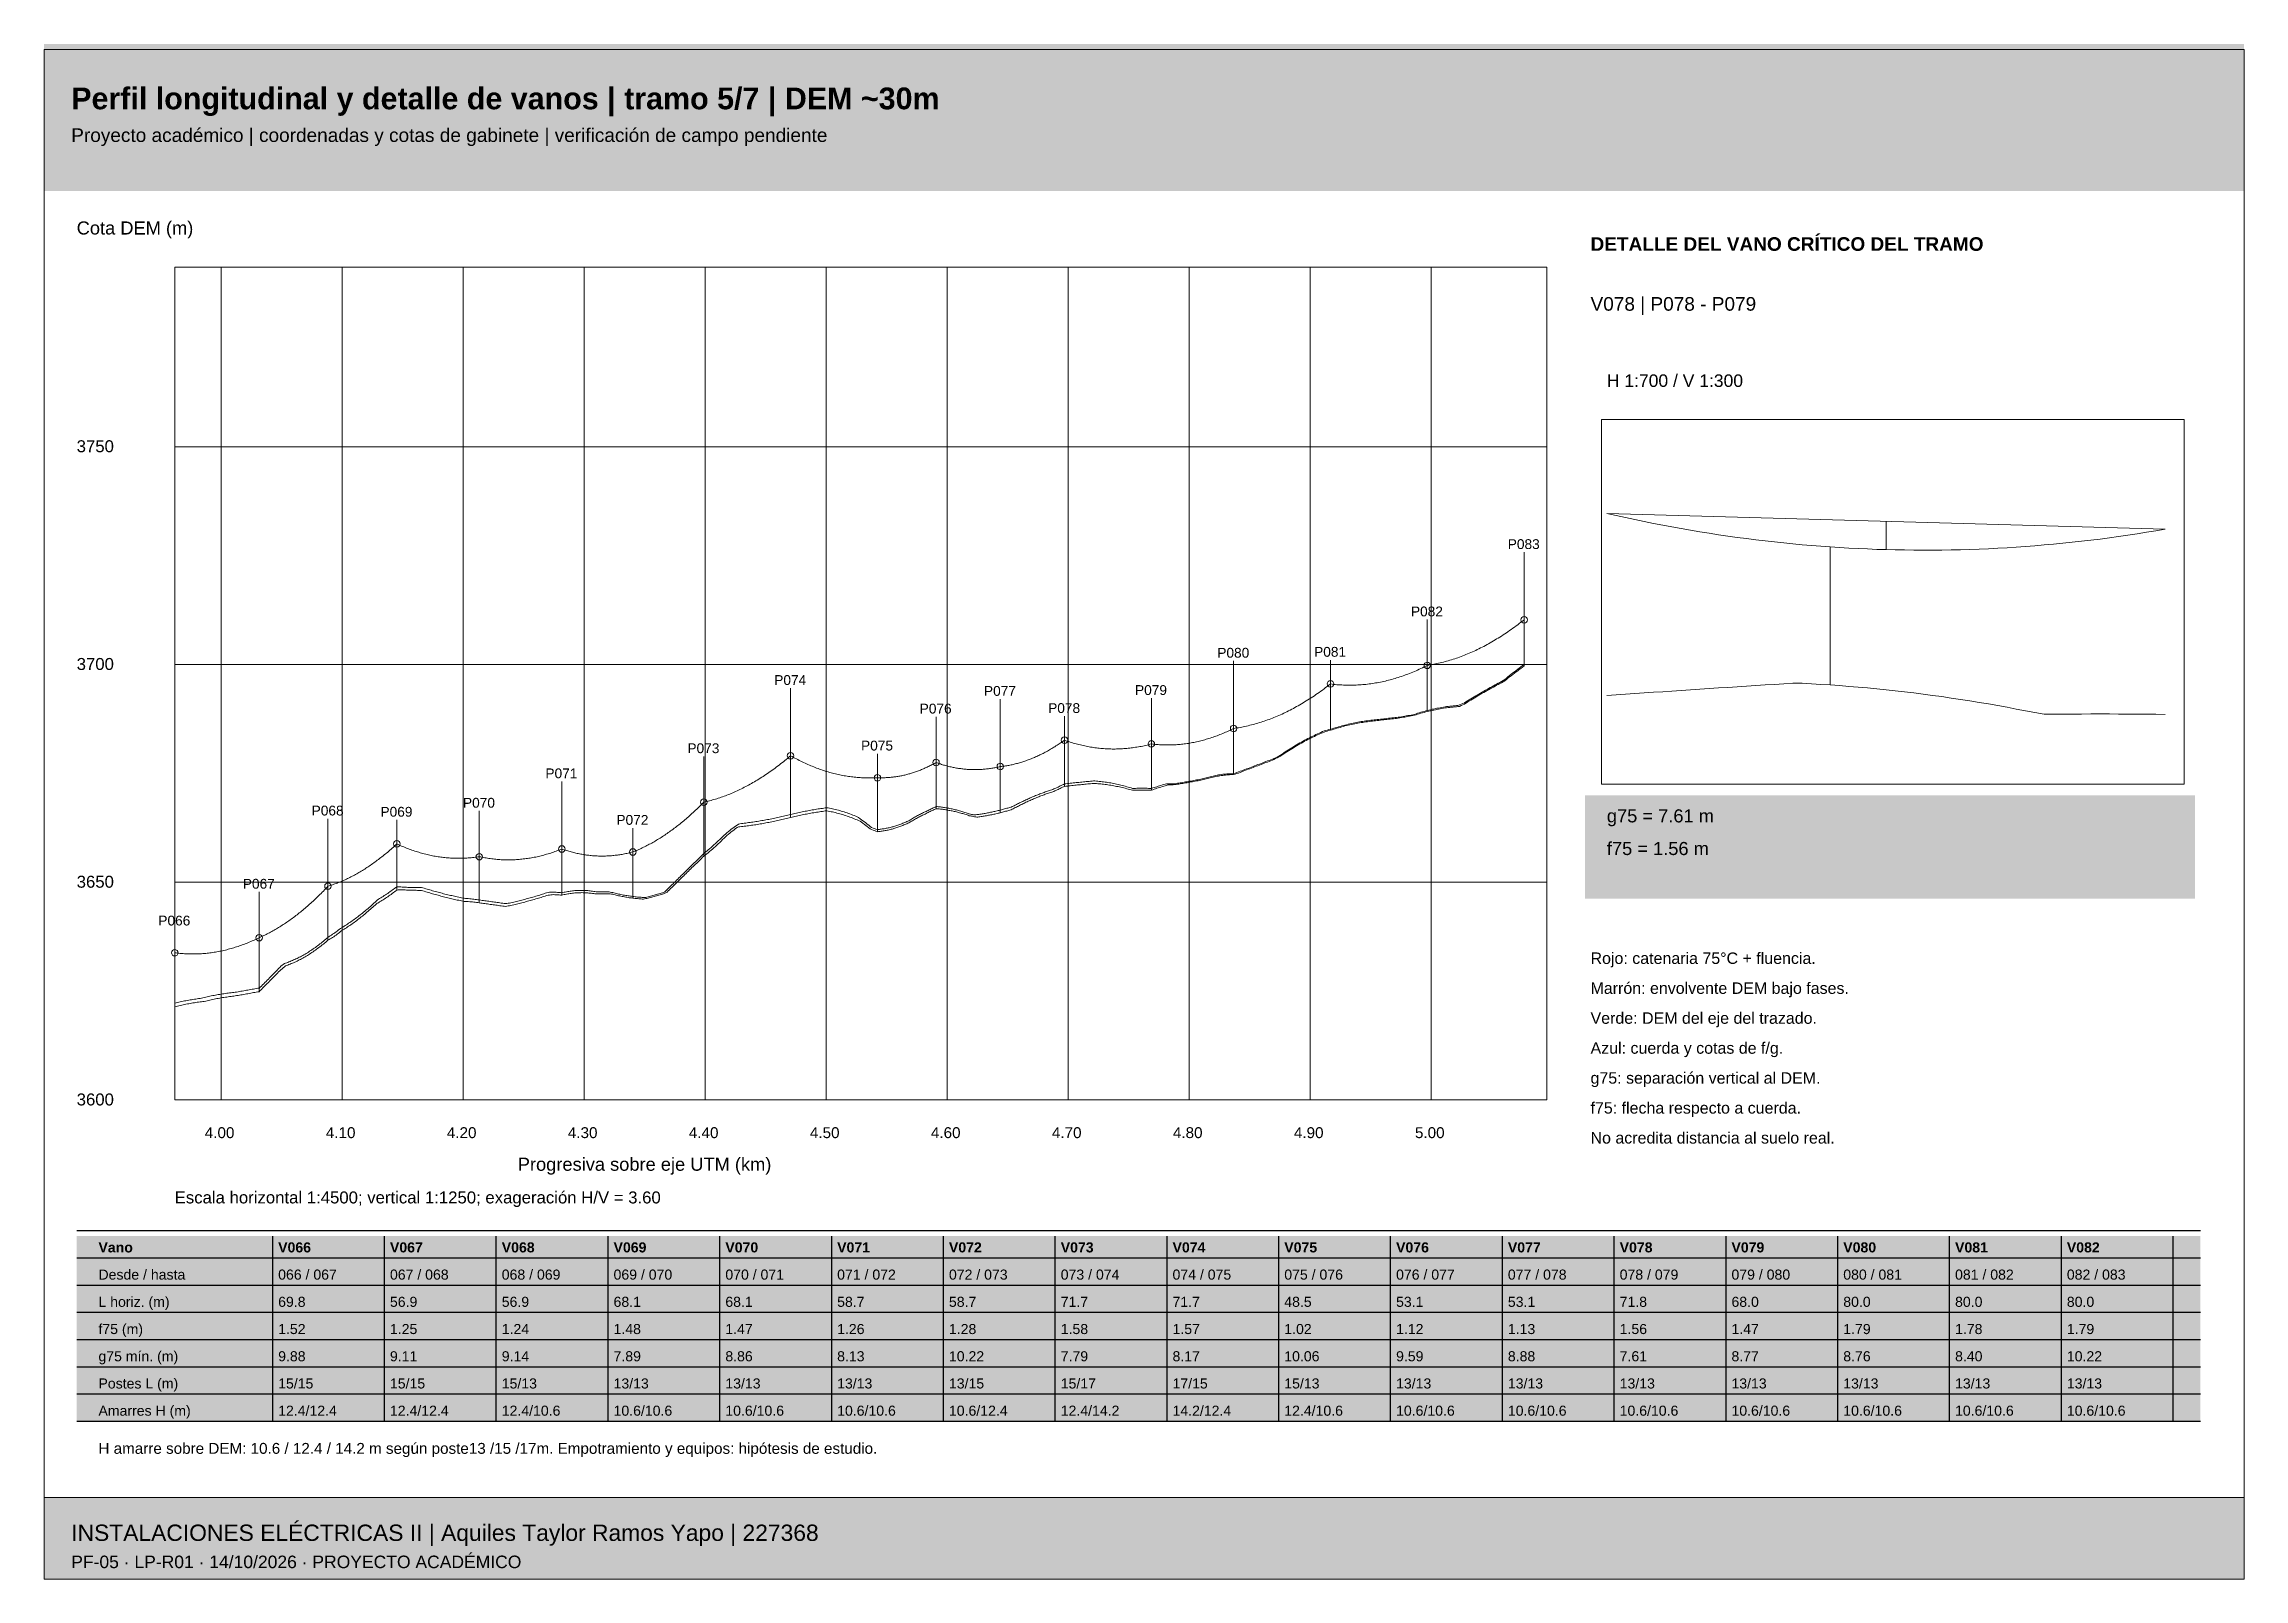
# Paper-space layout 'LP-PF-05' of a CAD drawing. Header units: metres, sheet in millimetres. Extents: x 8 to 412, y 8 to 290.
import ezdxf

# ---------------------------------------------------------------- set-up
doc = ezdxf.new("R2010")
doc.units = ezdxf.units.M
for name, color, linetype, lineweight, true_color in [('DETALLE', 7, 'Continuous', 13, 0x33434d), ('PERFIL_CONDUCTOR', 1, 'Continuous', 13, 0xc53643), ('PERFIL_TERRENO', 32, 'Continuous', 13, 0x976f49), ('PF_COTA', 5, 'Continuous', 0, 0x367db4), ('PF_EJE_DEM', 3, 'Continuous', 0, 0x53856e), ('PF_GRID', 8, 'Continuous', 0, 0xdee6ea), ('ROTULO', 7, 'Continuous', 13, 0x18364a)]:
    doc.layers.add(name, color=color, linetype=linetype, lineweight=lineweight, true_color=true_color)
doc.layers.add('PRESENTACION', color=7, linetype='Continuous')
doc.styles.add('Arial', font='arial.ttf')
doc.styles.add('Arial-Bold', font='arialbd.ttf')

psp = doc.layouts.new('LP-PF-05')

# ---------------------------------------------------------------- texts
at = {"layer": 'ROTULO', "true_color": 0x18364a, "style": 'Arial-Bold'}
for s, height, p in [('Perfil longitudinal y detalle de vanos | tramo 5/7 | DEM ~30m', 4, (13, 278)), ('DETALLE DEL VANO CRÍTICO DEL TRAMO', 2.5, (292, 252))]:
    psp.add_text(s, height=height, dxfattribs=at).set_placement(p)
at = {"layer": 'ROTULO', "true_color": 0x526b7b, "style": 'Arial'}
psp.add_text('Proyecto académico | coordenadas y cotas de gabinete | verificación de campo pendiente', height=2.5, dxfattribs=at).set_placement((13, 272))
at = {"layer": 'ROTULO'}
for s, height, style, p in [('Cota DEM (m)', 2.4, 'Arial', (14, 255)), ('V078 | P078 - P079', 2.5, 'Arial', (292, 241)), ('H 1:700 / V 1:300', 2.3, 'Arial', (295, 227)), ('3750', 2.2, 'Arial', (14, 215)), ('P083', 1.8, 'Arial', (276.8, 197.22)), ('P082', 1.8, 'Arial', (259.02, 184.85)), ('P080', 1.8, 'Arial', (223.46, 177.26)), ('P081', 1.8, 'Arial', (241.24, 177.43)), ('3700', 2.2, 'Arial', (14, 175)), ('P074', 1.8, 'Arial', (142.1, 172.25)), ('P077', 1.8, 'Arial', (180.61, 170.25)), ('P079', 1.8, 'Arial', (208.35, 170.41)), ('P076', 1.8, 'Arial', (168.81, 167)), ('P078', 1.8, 'Arial', (192.4, 167.1)), ('P075', 1.8, 'Arial', (158.04, 160.21)), ('P073', 1.8, 'Arial', (126.16, 159.72)), ('P071', 1.8, 'Arial', (100.08, 155.11)), ('P068', 1.8, 'Arial', (57.15, 148.27)), ('P069', 1.8, 'Arial', (69.79, 148.05)), ('P070', 1.8, 'Arial', (84.94, 149.7)), ('P072', 1.8, 'Arial', (113.12, 146.56)), ('g75 = 7.61 m', 2.4, 'Arial', (295, 147)), ('f75 = 1.56 m', 2.4, 'Arial', (295, 141)), ('3650', 2.2, 'Arial', (14, 135)), ('P067', 1.8, 'Arial', (44.51, 134.82)), ('P066', 1.8, 'Arial', (29, 128.06)), ('Rojo: catenaria 75°C + fluencia.', 2.1, 'Arial', (292, 121)), ('Marrón: envolvente DEM bajo fases.', 2.1, 'Arial', (292, 115.5)), ('Verde: DEM del eje del trazado.', 2.1, 'Arial', (292, 110)), ('Azul: cuerda y cotas de f/g.', 2.1, 'Arial', (292, 104.5)), ('g75: separación vertical al DEM.', 2.1, 'Arial', (292, 99)), ('3600', 2.2, 'Arial', (14, 95)), ('f75: flecha respecto a cuerda.', 2.1, 'Arial', (292, 93.5)), ('4.00', 2, 'Arial', (37.53, 89)), ('4.10', 2, 'Arial', (59.76, 89)), ('4.20', 2, 'Arial', (81.98, 89)), ('4.30', 2, 'Arial', (104.2, 89)), ('4.40', 2, 'Arial', (126.42, 89)), ('4.50', 2, 'Arial', (148.65, 89)), ('4.60', 2, 'Arial', (170.87, 89)), ('4.70', 2, 'Arial', (193.09, 89)), ('4.80', 2, 'Arial', (215.31, 89)), ('4.90', 2, 'Arial', (237.53, 89)), ('5.00', 2, 'Arial', (259.76, 89)), ('No acredita distancia al suelo real.', 2.1, 'Arial', (292, 88)), ('Progresiva sobre eje UTM (km)', 2.4, 'Arial', (95, 83)), ('Escala horizontal 1:4500; vertical 1:1250; exageración H/V = 3.60', 2.2, 'Arial', (32, 77)), ('Vano', 1.85, 'Arial-Bold', (18, 68)), ('V066', 1.85, 'Arial-Bold', (51, 68)), ('V067', 1.85, 'Arial-Bold', (71.53, 68)), ('V068', 1.85, 'Arial-Bold', (92.06, 68)), ('V069', 1.85, 'Arial-Bold', (112.59, 68)), ('V070', 1.85, 'Arial-Bold', (133.12, 68)), ('V071', 1.85, 'Arial-Bold', (153.65, 68)), ('V072', 1.85, 'Arial-Bold', (174.18, 68)), ('V073', 1.85, 'Arial-Bold', (194.71, 68)), ('V074', 1.85, 'Arial-Bold', (215.24, 68)), ('V075', 1.85, 'Arial-Bold', (235.76, 68)), ('V076', 1.85, 'Arial-Bold', (256.29, 68)), ('V077', 1.85, 'Arial-Bold', (276.82, 68)), ('V078', 1.85, 'Arial-Bold', (297.35, 68)), ('V079', 1.85, 'Arial-Bold', (317.88, 68)), ('V080', 1.85, 'Arial-Bold', (338.41, 68)), ('V081', 1.85, 'Arial-Bold', (358.94, 68)), ('V082', 1.85, 'Arial-Bold', (379.47, 68)), ('Desde / hasta', 1.85, 'Arial', (18, 63)), ('066 / 067', 1.85, 'Arial', (51, 63)), ('067 / 068', 1.85, 'Arial', (71.53, 63)), ('068 / 069', 1.85, 'Arial', (92.06, 63)), ('069 / 070', 1.85, 'Arial', (112.59, 63)), ('070 / 071', 1.85, 'Arial', (133.12, 63)), ('071 / 072', 1.85, 'Arial', (153.65, 63)), ('072 / 073', 1.85, 'Arial', (174.18, 63)), ('073 / 074', 1.85, 'Arial', (194.71, 63)), ('074 / 075', 1.85, 'Arial', (215.24, 63)), ('075 / 076', 1.85, 'Arial', (235.76, 63)), ('076 / 077', 1.85, 'Arial', (256.29, 63)), ('077 / 078', 1.85, 'Arial', (276.82, 63)), ('078 / 079', 1.85, 'Arial', (297.35, 63)), ('079 / 080', 1.85, 'Arial', (317.88, 63)), ('080 / 081', 1.85, 'Arial', (338.41, 63)), ('081 / 082', 1.85, 'Arial', (358.94, 63)), ('082 / 083', 1.85, 'Arial', (379.47, 63)), ('L horiz. (m)', 1.85, 'Arial', (18, 58)), ('69.8', 1.85, 'Arial', (51, 58)), ('56.9', 1.85, 'Arial', (71.53, 58)), ('56.9', 1.85, 'Arial', (92.06, 58)), ('68.1', 1.85, 'Arial', (112.59, 58)), ('68.1', 1.85, 'Arial', (133.12, 58)), ('58.7', 1.85, 'Arial', (153.65, 58)), ('58.7', 1.85, 'Arial', (174.18, 58)), ('71.7', 1.85, 'Arial', (194.71, 58)), ('71.7', 1.85, 'Arial', (215.24, 58)), ('48.5', 1.85, 'Arial', (235.76, 58)), ('53.1', 1.85, 'Arial', (256.29, 58)), ('53.1', 1.85, 'Arial', (276.82, 58)), ('71.8', 1.85, 'Arial', (297.35, 58)), ('68.0', 1.85, 'Arial', (317.88, 58)), ('80.0', 1.85, 'Arial', (338.41, 58)), ('80.0', 1.85, 'Arial', (358.94, 58)), ('80.0', 1.85, 'Arial', (379.47, 58)), ('f75 (m)', 1.85, 'Arial', (18, 53)), ('1.52', 1.85, 'Arial', (51, 53)), ('1.25', 1.85, 'Arial', (71.53, 53)), ('1.24', 1.85, 'Arial', (92.06, 53)), ('1.48', 1.85, 'Arial', (112.59, 53)), ('1.47', 1.85, 'Arial', (133.12, 53)), ('1.26', 1.85, 'Arial', (153.65, 53)), ('1.28', 1.85, 'Arial', (174.18, 53)), ('1.58', 1.85, 'Arial', (194.71, 53)), ('1.57', 1.85, 'Arial', (215.24, 53)), ('1.02', 1.85, 'Arial', (235.76, 53)), ('1.12', 1.85, 'Arial', (256.29, 53)), ('1.13', 1.85, 'Arial', (276.82, 53)), ('1.56', 1.85, 'Arial', (297.35, 53)), ('1.47', 1.85, 'Arial', (317.88, 53)), ('1.79', 1.85, 'Arial', (338.41, 53)), ('1.78', 1.85, 'Arial', (358.94, 53)), ('1.79', 1.85, 'Arial', (379.47, 53)), ('g75 mín. (m)', 1.85, 'Arial', (18, 48)), ('9.88', 1.85, 'Arial', (51, 48)), ('9.11', 1.85, 'Arial', (71.53, 48)), ('9.14', 1.85, 'Arial', (92.06, 48)), ('7.89', 1.85, 'Arial', (112.59, 48)), ('8.86', 1.85, 'Arial', (133.12, 48)), ('8.13', 1.85, 'Arial', (153.65, 48)), ('10.22', 1.85, 'Arial', (174.18, 48)), ('7.79', 1.85, 'Arial', (194.71, 48)), ('8.17', 1.85, 'Arial', (215.24, 48)), ('10.06', 1.85, 'Arial', (235.76, 48)), ('9.59', 1.85, 'Arial', (256.29, 48)), ('8.88', 1.85, 'Arial', (276.82, 48)), ('7.61', 1.85, 'Arial', (297.35, 48)), ('8.77', 1.85, 'Arial', (317.88, 48)), ('8.76', 1.85, 'Arial', (338.41, 48)), ('8.40', 1.85, 'Arial', (358.94, 48)), ('10.22', 1.85, 'Arial', (379.47, 48)), ('Postes L (m)', 1.85, 'Arial', (18, 43)), ('15/15', 1.85, 'Arial', (51, 43)), ('15/15', 1.85, 'Arial', (71.53, 43)), ('15/13', 1.85, 'Arial', (92.06, 43)), ('13/13', 1.85, 'Arial', (112.59, 43)), ('13/13', 1.85, 'Arial', (133.12, 43)), ('13/13', 1.85, 'Arial', (153.65, 43)), ('13/15', 1.85, 'Arial', (174.18, 43)), ('15/17', 1.85, 'Arial', (194.71, 43)), ('17/15', 1.85, 'Arial', (215.24, 43)), ('15/13', 1.85, 'Arial', (235.76, 43)), ('13/13', 1.85, 'Arial', (256.29, 43)), ('13/13', 1.85, 'Arial', (276.82, 43)), ('13/13', 1.85, 'Arial', (297.35, 43)), ('13/13', 1.85, 'Arial', (317.88, 43)), ('13/13', 1.85, 'Arial', (338.41, 43)), ('13/13', 1.85, 'Arial', (358.94, 43)), ('13/13', 1.85, 'Arial', (379.47, 43)), ('Amarres H (m)', 1.85, 'Arial', (18, 38)), ('12.4/12.4', 1.85, 'Arial', (51, 38)), ('12.4/12.4', 1.85, 'Arial', (71.53, 38)), ('12.4/10.6', 1.85, 'Arial', (92.06, 38)), ('10.6/10.6', 1.85, 'Arial', (112.59, 38)), ('10.6/10.6', 1.85, 'Arial', (133.12, 38)), ('10.6/10.6', 1.85, 'Arial', (153.65, 38)), ('10.6/12.4', 1.85, 'Arial', (174.18, 38)), ('12.4/14.2', 1.85, 'Arial', (194.71, 38)), ('14.2/12.4', 1.85, 'Arial', (215.24, 38)), ('12.4/10.6', 1.85, 'Arial', (235.76, 38)), ('10.6/10.6', 1.85, 'Arial', (256.29, 38)), ('10.6/10.6', 1.85, 'Arial', (276.82, 38)), ('10.6/10.6', 1.85, 'Arial', (297.35, 38)), ('10.6/10.6', 1.85, 'Arial', (317.88, 38)), ('10.6/10.6', 1.85, 'Arial', (338.41, 38)), ('10.6/10.6', 1.85, 'Arial', (358.94, 38)), ('10.6/10.6', 1.85, 'Arial', (379.47, 38)), ('H amarre sobre DEM: 10.6 / 12.4 / 14.2 m según poste13 /15 /17m. Empotramiento y equipos: hipótesis de estudio.', 2, 'Arial', (18, 31)), ('INSTALACIONES ELÉCTRICAS II | Aquiles Taylor Ramos Yapo | 227368', 3, 'Arial', (13, 15)), ('PF-05 · LP-R01 · 14/10/2026 · PROYECTO ACADÉMICO', 2.3, 'Arial', (13, 10))]:
    psp.add_text(s, height=height, dxfattribs=dict(at, style=style)).set_placement(p)

# ---------------------------------------------------------------- hatches: boundary and pattern name
at = {"layer": 'PRESENTACION', "true_color": 0xeef4f7}
for points in [[(8, 263), (412, 263), (412, 290), (8, 290)], [(291, 133), (403, 133), (403, 152), (291, 152)], [(8, 8), (412, 8), (412, 23), (8, 23)]]:
    psp.add_hatch(color=7, dxfattribs=at).paths.add_polyline_path(points)
at = {"layer": 'PRESENTACION', "true_color": 0x287d89}
psp.add_hatch(color=7, dxfattribs=at).paths.add_polyline_path([(8, 263), (11, 263), (11, 290), (8, 290)])
at = {"layer": 'PRESENTACION', "true_color": 0xe6eef2}
psp.add_hatch(color=7, dxfattribs=at).paths.add_polyline_path([(14, 64), (404, 64), (404, 71), (14, 71)])
at = {"layer": 'PRESENTACION', "true_color": 0xfff1d8}
psp.add_hatch(color=7, dxfattribs=at).paths.add_polyline_path([(296.35, 37), (316.88, 37), (316.88, 71), (296.35, 71)])
at = {"layer": 'PRESENTACION', "true_color": 0xf6f8fa}
psp.add_hatch(color=7, dxfattribs=at).paths.add_polyline_path([(14, 37), (404, 37), (404, 64), (14, 64)])

# ---------------------------------------------------------------- linework, layer by layer
at = {"layer": 'DETALLE'}
for p, q in [((279.8, 175.74), (279.8, 184.22)), ((262.02, 167.37), (262.02, 175.85)), ((244.24, 163.95), (244.24, 172.43)), ((195.4, 153.62), (195.4, 162.1)), ((226.46, 155.78), (226.46, 164.26)), ((145.1, 147.89), (145.1, 159.25)), ((171.81, 149.52), (171.81, 158)), ((211.35, 152.93), (211.35, 161.41)), ((161.04, 145.29), (161.04, 155.21)), ((183.61, 148.77), (183.61, 157.25)), ((129.16, 140.8), (129.16, 150.72)), ((72.79, 134.57), (72.79, 143.05)), ((103.08, 133.63), (103.08, 142.11)), ((116.12, 133.08), (116.12, 141.56)), ((87.94, 132.22), (87.94, 140.7)), ((60.15, 125.35), (60.15, 135.27)), ((47.51, 115.9), (47.51, 125.82)), ((32, 113.14), (32, 123.06))]:
    psp.add_line(p, q, dxfattribs=at)
for points in [[(32, 96), (284, 96), (284, 249), (32, 249)], [(294, 154), (401, 154), (401, 221), (294, 221)]]:
    psp.add_lwpolyline(points, close=True, dxfattribs=at)
for centre in [(279.8, 184.22), (262.02, 175.85), (244.24, 172.43), (195.4, 162.1), (211.35, 161.41), (226.46, 164.26), (145.1, 159.25), (171.81, 158), (183.61, 157.25), (161.04, 155.21), (129.16, 150.72), (72.79, 143.05), (103.08, 142.11), (116.12, 141.56), (87.94, 140.7), (60.15, 135.27), (47.51, 125.82), (32, 123.06)]:
    psp.add_circle(centre, 0.6, dxfattribs=at)
at = {"layer": 'PERFIL_CONDUCTOR'}
for points in [[(295, 203.76), (296.71, 203.37), (298.42, 202.99), (300.13, 202.63), (301.84, 202.27), (303.54, 201.93), (305.25, 201.6), (306.96, 201.28), (308.67, 200.97), (310.38, 200.67), (312.09, 200.39), (313.8, 200.11), (315.51, 199.85), (317.21, 199.6), (318.92, 199.36), (320.63, 199.13), (322.34, 198.92), (324.05, 198.71), (325.76, 198.52), (327.47, 198.34), (329.18, 198.17), (330.88, 198.01), (332.59, 197.86), (334.3, 197.73), (336.01, 197.61), (337.72, 197.49), (339.43, 197.39), (341.14, 197.31), (342.85, 197.23), (344.56, 197.16), (346.26, 197.11), (347.97, 197.07), (349.68, 197.04), (351.39, 197.02), (353.1, 197.01), (354.81, 197.01), (356.52, 197.03), (358.23, 197.06), (359.93, 197.09), (361.64, 197.14), (363.35, 197.21), (365.06, 197.28), (366.77, 197.36), (368.48, 197.46), (370.19, 197.57), (371.9, 197.69), (373.6, 197.82), (375.31, 197.96), (377.02, 198.12), (378.73, 198.28), (380.44, 198.46), (382.15, 198.65), (383.86, 198.85), (385.57, 199.06), (387.28, 199.28), (388.98, 199.52), (390.69, 199.77), (392.4, 200.02), (394.11, 200.29), (395.82, 200.58), (397.53, 200.87)], [(262.02, 175.85), (262.32, 175.89), (262.61, 175.94), (262.91, 175.99), (263.21, 176.05), (263.5, 176.11), (263.8, 176.17), (264.1, 176.23), (264.39, 176.3), (264.69, 176.37), (264.99, 176.45), (265.28, 176.53), (265.58, 176.61), (265.87, 176.69), (266.17, 176.78), (266.47, 176.87), (266.76, 176.96), (267.06, 177.06), (267.36, 177.16), (267.65, 177.26), (267.95, 177.37), (268.24, 177.48), (268.54, 177.59), (268.84, 177.71), (269.13, 177.82), (269.43, 177.95), (269.73, 178.07), (270.02, 178.2), (270.32, 178.33), (270.62, 178.47), (270.91, 178.6), (271.21, 178.75), (271.5, 178.89), (271.8, 179.04), (272.1, 179.19), (272.39, 179.34), (272.69, 179.5), (272.99, 179.66), (273.28, 179.82), (273.58, 179.99), (273.88, 180.16), (274.17, 180.33), (274.47, 180.51), (274.76, 180.69), (275.06, 180.87), (275.36, 181.05), (275.65, 181.24), (275.95, 181.44), (276.25, 181.63), (276.54, 181.83), (276.84, 182.03), (277.13, 182.24), (277.43, 182.44), (277.73, 182.66), (278.02, 182.87), (278.32, 183.09), (278.62, 183.31), (278.91, 183.53), (279.21, 183.76), (279.51, 183.99), (279.8, 184.22)], [(244.24, 172.43), (244.54, 172.39), (244.83, 172.36), (245.13, 172.33), (245.43, 172.3), (245.72, 172.28), (246.02, 172.26), (246.32, 172.24), (246.61, 172.23), (246.91, 172.22), (247.21, 172.21), (247.5, 172.21), (247.8, 172.2), (248.09, 172.21), (248.39, 172.21), (248.69, 172.22), (248.98, 172.23), (249.28, 172.24), (249.58, 172.26), (249.87, 172.28), (250.17, 172.31), (250.46, 172.33), (250.76, 172.36), (251.06, 172.4), (251.35, 172.43), (251.65, 172.47), (251.95, 172.51), (252.24, 172.56), (252.54, 172.61), (252.84, 172.66), (253.13, 172.72), (253.43, 172.78), (253.72, 172.84), (254.02, 172.9), (254.32, 172.97), (254.61, 173.04), (254.91, 173.11), (255.21, 173.19), (255.5, 173.27), (255.8, 173.36), (256.1, 173.44), (256.39, 173.53), (256.69, 173.63), (256.98, 173.72), (257.28, 173.82), (257.58, 173.93), (257.87, 174.03), (258.17, 174.14), (258.47, 174.25), (258.76, 174.37), (259.06, 174.49), (259.35, 174.61), (259.65, 174.73), (259.95, 174.86), (260.24, 174.99), (260.54, 175.13), (260.84, 175.26), (261.13, 175.4), (261.43, 175.55), (261.73, 175.7), (262.02, 175.85)], [(226.46, 164.26), (226.76, 164.3), (227.05, 164.35), (227.35, 164.4), (227.65, 164.45), (227.94, 164.5), (228.24, 164.56), (228.54, 164.62), (228.83, 164.69), (229.13, 164.76), (229.43, 164.83), (229.72, 164.9), (230.02, 164.98), (230.31, 165.06), (230.61, 165.14), (230.91, 165.23), (231.2, 165.32), (231.5, 165.41), (231.8, 165.51), (232.09, 165.61), (232.39, 165.71), (232.69, 165.82), (232.98, 165.93), (233.28, 166.04), (233.57, 166.16), (233.87, 166.27), (234.17, 166.4), (234.46, 166.52), (234.76, 166.65), (235.06, 166.78), (235.35, 166.91), (235.65, 167.05), (235.94, 167.19), (236.24, 167.34), (236.54, 167.48), (236.83, 167.63), (237.13, 167.79), (237.43, 167.94), (237.72, 168.1), (238.02, 168.27), (238.32, 168.43), (238.61, 168.6), (238.91, 168.78), (239.2, 168.95), (239.5, 169.13), (239.8, 169.31), (240.09, 169.5), (240.39, 169.69), (240.69, 169.88), (240.98, 170.07), (241.28, 170.27), (241.58, 170.47), (241.87, 170.68), (242.17, 170.88), (242.46, 171.1), (242.76, 171.31), (243.06, 171.53), (243.35, 171.75), (243.65, 171.97), (243.95, 172.2), (244.24, 172.43)], [(183.61, 157.25), (183.81, 157.28), (184, 157.3), (184.2, 157.33), (184.4, 157.35), (184.59, 157.38), (184.79, 157.41), (184.99, 157.45), (185.18, 157.48), (185.38, 157.52), (185.58, 157.56), (185.77, 157.6), (185.97, 157.65), (186.17, 157.69), (186.36, 157.74), (186.56, 157.79), (186.75, 157.84), (186.95, 157.9), (187.15, 157.95), (187.34, 158.01), (187.54, 158.07), (187.74, 158.13), (187.93, 158.19), (188.13, 158.26), (188.33, 158.33), (188.52, 158.4), (188.72, 158.47), (188.92, 158.54), (189.11, 158.62), (189.31, 158.7), (189.51, 158.78), (189.7, 158.86), (189.9, 158.94), (190.1, 159.03), (190.29, 159.11), (190.49, 159.2), (190.69, 159.3), (190.88, 159.39), (191.08, 159.49), (191.28, 159.58), (191.47, 159.68), (191.67, 159.78), (191.87, 159.89), (192.06, 159.99), (192.26, 160.1), (192.46, 160.21), (192.65, 160.32), (192.85, 160.44), (193.05, 160.55), (193.24, 160.67), (193.44, 160.79), (193.64, 160.91), (193.83, 161.04), (194.03, 161.16), (194.23, 161.29), (194.42, 161.42), (194.62, 161.55), (194.81, 161.69), (195.01, 161.82), (195.21, 161.96), (195.4, 162.1)], [(195.4, 162.1), (195.67, 162.01), (195.94, 161.92), (196.2, 161.83), (196.47, 161.75), (196.73, 161.66), (197, 161.58), (197.27, 161.51), (197.53, 161.43), (197.8, 161.36), (198.06, 161.29), (198.33, 161.23), (198.59, 161.16), (198.86, 161.1), (199.13, 161.05), (199.39, 160.99), (199.66, 160.94), (199.92, 160.89), (200.19, 160.84), (200.46, 160.8), (200.72, 160.76), (200.99, 160.72), (201.25, 160.69), (201.52, 160.66), (201.78, 160.63), (202.05, 160.6), (202.32, 160.57), (202.58, 160.55), (202.85, 160.53), (203.11, 160.52), (203.38, 160.51), (203.64, 160.5), (203.91, 160.49), (204.18, 160.48), (204.44, 160.48), (204.71, 160.48), (204.97, 160.49), (205.24, 160.49), (205.51, 160.5), (205.77, 160.51), (206.04, 160.53), (206.3, 160.55), (206.57, 160.57), (206.83, 160.59), (207.1, 160.62), (207.37, 160.65), (207.63, 160.68), (207.9, 160.71), (208.16, 160.75), (208.43, 160.79), (208.7, 160.83), (208.96, 160.88), (209.23, 160.92), (209.49, 160.97), (209.76, 161.03), (210.02, 161.08), (210.29, 161.14), (210.56, 161.21), (210.82, 161.27), (211.09, 161.34), (211.35, 161.41)], [(211.35, 161.41), (211.61, 161.38), (211.86, 161.35), (212.11, 161.33), (212.36, 161.31), (212.61, 161.29), (212.86, 161.27), (213.12, 161.26), (213.37, 161.24), (213.62, 161.24), (213.87, 161.23), (214.12, 161.23), (214.38, 161.22), (214.63, 161.23), (214.88, 161.23), (215.13, 161.24), (215.38, 161.25), (215.63, 161.26), (215.89, 161.27), (216.14, 161.29), (216.39, 161.31), (216.64, 161.33), (216.89, 161.36), (217.15, 161.39), (217.4, 161.42), (217.65, 161.45), (217.9, 161.49), (218.15, 161.52), (218.4, 161.57), (218.66, 161.61), (218.91, 161.66), (219.16, 161.7), (219.41, 161.76), (219.66, 161.81), (219.92, 161.87), (220.17, 161.93), (220.42, 161.99), (220.67, 162.05), (220.92, 162.12), (221.17, 162.19), (221.43, 162.26), (221.68, 162.34), (221.93, 162.41), (222.18, 162.49), (222.43, 162.58), (222.69, 162.66), (222.94, 162.75), (223.19, 162.84), (223.44, 162.93), (223.69, 163.03), (223.94, 163.13), (224.2, 163.23), (224.45, 163.33), (224.7, 163.44), (224.95, 163.55), (225.2, 163.66), (225.45, 163.77), (225.71, 163.89), (225.96, 164.01), (226.21, 164.13), (226.46, 164.26)], [(129.16, 150.72), (129.43, 150.78), (129.69, 150.84), (129.96, 150.9), (130.22, 150.97), (130.49, 151.04), (130.75, 151.12), (131.02, 151.19), (131.29, 151.27), (131.55, 151.35), (131.82, 151.44), (132.08, 151.53), (132.35, 151.62), (132.61, 151.71), (132.88, 151.8), (133.15, 151.9), (133.41, 152), (133.68, 152.11), (133.94, 152.21), (134.21, 152.32), (134.47, 152.44), (134.74, 152.55), (135, 152.67), (135.27, 152.79), (135.54, 152.92), (135.8, 153.04), (136.07, 153.17), (136.33, 153.3), (136.6, 153.44), (136.86, 153.58), (137.13, 153.72), (137.4, 153.86), (137.66, 154.01), (137.93, 154.16), (138.19, 154.31), (138.46, 154.46), (138.72, 154.62), (138.99, 154.78), (139.26, 154.94), (139.52, 155.11), (139.79, 155.28), (140.05, 155.45), (140.32, 155.62), (140.58, 155.8), (140.85, 155.98), (141.12, 156.17), (141.38, 156.35), (141.65, 156.54), (141.91, 156.73), (142.18, 156.93), (142.44, 157.12), (142.71, 157.32), (142.98, 157.53), (143.24, 157.73), (143.51, 157.94), (143.77, 158.15), (144.04, 158.37), (144.3, 158.58), (144.57, 158.8), (144.84, 159.03), (145.1, 159.25)], [(145.1, 159.25), (145.37, 159.1), (145.63, 158.95), (145.9, 158.81), (146.16, 158.67), (146.43, 158.53), (146.69, 158.39), (146.96, 158.26), (147.23, 158.13), (147.49, 158), (147.76, 157.88), (148.02, 157.76), (148.29, 157.64), (148.55, 157.52), (148.82, 157.41), (149.09, 157.3), (149.35, 157.19), (149.62, 157.09), (149.88, 156.98), (150.15, 156.88), (150.41, 156.79), (150.68, 156.69), (150.95, 156.6), (151.21, 156.51), (151.48, 156.43), (151.74, 156.35), (152.01, 156.27), (152.27, 156.19), (152.54, 156.12), (152.81, 156.04), (153.07, 155.98), (153.34, 155.91), (153.6, 155.85), (153.87, 155.79), (154.13, 155.73), (154.4, 155.67), (154.67, 155.62), (154.93, 155.57), (155.2, 155.53), (155.46, 155.48), (155.73, 155.44), (155.99, 155.41), (156.26, 155.37), (156.53, 155.34), (156.79, 155.31), (157.06, 155.28), (157.32, 155.26), (157.59, 155.24), (157.85, 155.22), (158.12, 155.2), (158.38, 155.19), (158.65, 155.18), (158.92, 155.17), (159.18, 155.17), (159.45, 155.17), (159.71, 155.17), (159.98, 155.17), (160.24, 155.18), (160.51, 155.19), (160.78, 155.2), (161.04, 155.21)], [(161.04, 155.21), (161.22, 155.21), (161.4, 155.2), (161.58, 155.2), (161.76, 155.2), (161.94, 155.2), (162.12, 155.2), (162.3, 155.2), (162.48, 155.21), (162.66, 155.22), (162.84, 155.23), (163.02, 155.24), (163.2, 155.25), (163.38, 155.27), (163.56, 155.28), (163.73, 155.3), (163.91, 155.32), (164.09, 155.34), (164.27, 155.37), (164.45, 155.39), (164.63, 155.42), (164.81, 155.45), (164.99, 155.48), (165.17, 155.51), (165.35, 155.55), (165.53, 155.58), (165.71, 155.62), (165.89, 155.66), (166.07, 155.7), (166.25, 155.75), (166.43, 155.79), (166.61, 155.84), (166.79, 155.89), (166.97, 155.94), (167.15, 155.99), (167.33, 156.05), (167.51, 156.1), (167.68, 156.16), (167.86, 156.22), (168.04, 156.28), (168.22, 156.35), (168.4, 156.41), (168.58, 156.48), (168.76, 156.55), (168.94, 156.62), (169.12, 156.69), (169.3, 156.77), (169.48, 156.84), (169.66, 156.92), (169.84, 157), (170.02, 157.08), (170.2, 157.17), (170.38, 157.25), (170.56, 157.34), (170.74, 157.43), (170.92, 157.52), (171.1, 157.61), (171.28, 157.71), (171.46, 157.8), (171.63, 157.9), (171.81, 158)], [(171.81, 158), (172.01, 157.93), (172.21, 157.86), (172.4, 157.79), (172.6, 157.73), (172.8, 157.66), (172.99, 157.6), (173.19, 157.54), (173.39, 157.49), (173.58, 157.43), (173.78, 157.38), (173.98, 157.33), (174.17, 157.28), (174.37, 157.23), (174.57, 157.18), (174.76, 157.14), (174.96, 157.1), (175.16, 157.06), (175.35, 157.02), (175.55, 156.99), (175.75, 156.95), (175.94, 156.92), (176.14, 156.89), (176.34, 156.87), (176.53, 156.84), (176.73, 156.82), (176.93, 156.8), (177.12, 156.78), (177.32, 156.76), (177.52, 156.74), (177.71, 156.73), (177.91, 156.72), (178.11, 156.71), (178.3, 156.7), (178.5, 156.7), (178.69, 156.69), (178.89, 156.69), (179.09, 156.69), (179.28, 156.69), (179.48, 156.7), (179.68, 156.71), (179.87, 156.71), (180.07, 156.72), (180.27, 156.74), (180.46, 156.75), (180.66, 156.77), (180.86, 156.79), (181.05, 156.81), (181.25, 156.83), (181.45, 156.85), (181.64, 156.88), (181.84, 156.91), (182.04, 156.94), (182.23, 156.97), (182.43, 157.01), (182.63, 157.04), (182.82, 157.08), (183.02, 157.12), (183.22, 157.16), (183.41, 157.21), (183.61, 157.25)], [(116.12, 141.56), (116.34, 141.65), (116.55, 141.74), (116.77, 141.83), (116.99, 141.92), (117.21, 142.01), (117.42, 142.11), (117.64, 142.21), (117.86, 142.31), (118.08, 142.42), (118.29, 142.52), (118.51, 142.63), (118.73, 142.74), (118.95, 142.85), (119.16, 142.97), (119.38, 143.09), (119.6, 143.21), (119.81, 143.33), (120.03, 143.45), (120.25, 143.58), (120.47, 143.71), (120.68, 143.84), (120.9, 143.97), (121.12, 144.11), (121.34, 144.24), (121.55, 144.38), (121.77, 144.53), (121.99, 144.67), (122.21, 144.82), (122.42, 144.97), (122.64, 145.12), (122.86, 145.27), (123.07, 145.43), (123.29, 145.58), (123.51, 145.74), (123.73, 145.91), (123.94, 146.07), (124.16, 146.24), (124.38, 146.41), (124.6, 146.58), (124.81, 146.75), (125.03, 146.93), (125.25, 147.11), (125.47, 147.29), (125.68, 147.47), (125.9, 147.66), (126.12, 147.85), (126.33, 148.04), (126.55, 148.23), (126.77, 148.42), (126.99, 148.62), (127.2, 148.82), (127.42, 149.02), (127.64, 149.23), (127.86, 149.43), (128.07, 149.64), (128.29, 149.85), (128.51, 150.06), (128.73, 150.28), (128.94, 150.5), (129.16, 150.72)], [(60.15, 135.27), (60.36, 135.34), (60.57, 135.4), (60.78, 135.47), (60.99, 135.54), (61.2, 135.62), (61.42, 135.69), (61.63, 135.77), (61.84, 135.85), (62.05, 135.93), (62.26, 136.02), (62.47, 136.1), (62.68, 136.19), (62.89, 136.28), (63.1, 136.38), (63.31, 136.47), (63.52, 136.57), (63.73, 136.67), (63.94, 136.77), (64.15, 136.88), (64.36, 136.98), (64.58, 137.09), (64.79, 137.2), (65, 137.32), (65.21, 137.43), (65.42, 137.55), (65.63, 137.67), (65.84, 137.79), (66.05, 137.91), (66.26, 138.04), (66.47, 138.17), (66.68, 138.3), (66.89, 138.43), (67.1, 138.57), (67.31, 138.7), (67.53, 138.84), (67.74, 138.98), (67.95, 139.13), (68.16, 139.27), (68.37, 139.42), (68.58, 139.57), (68.79, 139.73), (69, 139.88), (69.21, 140.04), (69.42, 140.2), (69.63, 140.36), (69.84, 140.52), (70.05, 140.69), (70.26, 140.86), (70.47, 141.03), (70.69, 141.2), (70.9, 141.37), (71.11, 141.55), (71.32, 141.73), (71.53, 141.91), (71.74, 142.1), (71.95, 142.28), (72.16, 142.47), (72.37, 142.66), (72.58, 142.85), (72.79, 143.05)], [(72.79, 143.05), (73.04, 142.93), (73.3, 142.82), (73.55, 142.71), (73.8, 142.6), (74.05, 142.49), (74.31, 142.39), (74.56, 142.29), (74.81, 142.19), (75.06, 142.09), (75.32, 142), (75.57, 141.91), (75.82, 141.82), (76.07, 141.74), (76.33, 141.66), (76.58, 141.58), (76.83, 141.5), (77.08, 141.42), (77.34, 141.35), (77.59, 141.28), (77.84, 141.22), (78.09, 141.15), (78.35, 141.09), (78.6, 141.03), (78.85, 140.98), (79.1, 140.92), (79.35, 140.87), (79.61, 140.82), (79.86, 140.78), (80.11, 140.74), (80.36, 140.69), (80.62, 140.66), (80.87, 140.62), (81.12, 140.59), (81.37, 140.56), (81.63, 140.53), (81.88, 140.51), (82.13, 140.49), (82.38, 140.47), (82.64, 140.45), (82.89, 140.44), (83.14, 140.42), (83.39, 140.42), (83.65, 140.41), (83.9, 140.41), (84.15, 140.4), (84.4, 140.41), (84.66, 140.41), (84.91, 140.42), (85.16, 140.43), (85.41, 140.44), (85.66, 140.45), (85.92, 140.47), (86.17, 140.49), (86.42, 140.51), (86.67, 140.54), (86.93, 140.57), (87.18, 140.6), (87.43, 140.63), (87.68, 140.66), (87.94, 140.7)], [(87.94, 140.7), (88.19, 140.65), (88.44, 140.6), (88.69, 140.55), (88.95, 140.5), (89.2, 140.46), (89.45, 140.42), (89.7, 140.38), (89.96, 140.34), (90.21, 140.31), (90.46, 140.28), (90.71, 140.25), (90.97, 140.23), (91.22, 140.21), (91.47, 140.19), (91.72, 140.17), (91.97, 140.15), (92.23, 140.14), (92.48, 140.13), (92.73, 140.13), (92.98, 140.12), (93.24, 140.12), (93.49, 140.12), (93.74, 140.13), (93.99, 140.13), (94.25, 140.14), (94.5, 140.15), (94.75, 140.17), (95, 140.18), (95.26, 140.2), (95.51, 140.23), (95.76, 140.25), (96.01, 140.28), (96.27, 140.31), (96.52, 140.34), (96.77, 140.38), (97.02, 140.41), (97.28, 140.45), (97.53, 140.5), (97.78, 140.54), (98.03, 140.59), (98.29, 140.64), (98.54, 140.69), (98.79, 140.75), (99.04, 140.81), (99.29, 140.87), (99.55, 140.94), (99.8, 141), (100.05, 141.07), (100.3, 141.14), (100.56, 141.22), (100.81, 141.29), (101.06, 141.37), (101.31, 141.46), (101.57, 141.54), (101.82, 141.63), (102.07, 141.72), (102.32, 141.81), (102.58, 141.91), (102.83, 142.01), (103.08, 142.11)], [(103.08, 142.11), (103.3, 142.03), (103.52, 141.96), (103.73, 141.89), (103.95, 141.82), (104.17, 141.75), (104.38, 141.69), (104.6, 141.63), (104.82, 141.57), (105.04, 141.51), (105.25, 141.46), (105.47, 141.41), (105.69, 141.36), (105.91, 141.31), (106.12, 141.26), (106.34, 141.22), (106.56, 141.18), (106.78, 141.14), (106.99, 141.1), (107.21, 141.06), (107.43, 141.03), (107.64, 141), (107.86, 140.97), (108.08, 140.95), (108.3, 140.92), (108.51, 140.9), (108.73, 140.88), (108.95, 140.87), (109.17, 140.85), (109.38, 140.84), (109.6, 140.83), (109.82, 140.82), (110.04, 140.82), (110.25, 140.81), (110.47, 140.81), (110.69, 140.81), (110.9, 140.82), (111.12, 140.82), (111.34, 140.83), (111.56, 140.84), (111.77, 140.85), (111.99, 140.87), (112.21, 140.88), (112.43, 140.9), (112.64, 140.92), (112.86, 140.95), (113.08, 140.97), (113.3, 141), (113.51, 141.03), (113.73, 141.06), (113.95, 141.1), (114.16, 141.13), (114.38, 141.17), (114.6, 141.21), (114.82, 141.26), (115.03, 141.3), (115.25, 141.35), (115.47, 141.4), (115.69, 141.45), (115.9, 141.51), (116.12, 141.56)], [(47.51, 125.82), (47.72, 125.91), (47.93, 126.01), (48.14, 126.1), (48.35, 126.2), (48.56, 126.3), (48.77, 126.41), (48.98, 126.51), (49.2, 126.62), (49.41, 126.73), (49.62, 126.84), (49.83, 126.96), (50.04, 127.07), (50.25, 127.19), (50.46, 127.31), (50.67, 127.44), (50.88, 127.56), (51.09, 127.69), (51.3, 127.82), (51.51, 127.95), (51.72, 128.09), (51.93, 128.22), (52.15, 128.36), (52.36, 128.5), (52.57, 128.64), (52.78, 128.79), (52.99, 128.94), (53.2, 129.09), (53.41, 129.24), (53.62, 129.39), (53.83, 129.55), (54.04, 129.71), (54.25, 129.87), (54.46, 130.03), (54.67, 130.19), (54.88, 130.36), (55.09, 130.53), (55.31, 130.7), (55.52, 130.88), (55.73, 131.05), (55.94, 131.23), (56.15, 131.41), (56.36, 131.6), (56.57, 131.78), (56.78, 131.97), (56.99, 132.16), (57.2, 132.35), (57.41, 132.54), (57.62, 132.74), (57.83, 132.94), (58.04, 133.14), (58.25, 133.34), (58.47, 133.55), (58.68, 133.76), (58.89, 133.96), (59.1, 134.18), (59.31, 134.39), (59.52, 134.61), (59.73, 134.83), (59.94, 135.05), (60.15, 135.27)], [(32, 123.06), (32.26, 123.03), (32.52, 123), (32.78, 122.97), (33.03, 122.94), (33.29, 122.92), (33.55, 122.9), (33.81, 122.88), (34.07, 122.87), (34.33, 122.85), (34.58, 122.84), (34.84, 122.84), (35.1, 122.83), (35.36, 122.83), (35.62, 122.83), (35.88, 122.84), (36.14, 122.84), (36.39, 122.85), (36.65, 122.87), (36.91, 122.88), (37.17, 122.9), (37.43, 122.92), (37.69, 122.94), (37.95, 122.97), (38.2, 123), (38.46, 123.03), (38.72, 123.06), (38.98, 123.1), (39.24, 123.14), (39.5, 123.18), (39.75, 123.22), (40.01, 123.27), (40.27, 123.32), (40.53, 123.37), (40.79, 123.43), (41.05, 123.49), (41.31, 123.55), (41.56, 123.61), (41.82, 123.68), (42.08, 123.75), (42.34, 123.82), (42.6, 123.89), (42.86, 123.97), (43.12, 124.05), (43.37, 124.13), (43.63, 124.22), (43.89, 124.3), (44.15, 124.39), (44.41, 124.49), (44.67, 124.58), (44.92, 124.68), (45.18, 124.78), (45.44, 124.89), (45.7, 125), (45.96, 125.1), (46.22, 125.22), (46.48, 125.33), (46.73, 125.45), (46.99, 125.57), (47.25, 125.69), (47.51, 125.82)]]:
    psp.add_lwpolyline(points, dxfattribs=at)
at = {"layer": 'PERFIL_TERRENO'}
for points in [[(262.02, 167.55), (262.32, 167.63), (262.61, 167.7), (262.91, 167.77), (263.21, 167.83), (263.5, 167.9), (263.8, 167.96), (264.1, 168.01), (264.39, 168.07), (264.69, 168.12), (264.99, 168.17), (265.28, 168.21), (265.58, 168.26), (265.87, 168.3), (266.17, 168.33), (266.47, 168.37), (266.76, 168.4), (267.06, 168.42), (267.36, 168.45), (267.65, 168.47), (267.95, 168.59), (268.24, 168.72), (268.54, 168.85), (268.84, 168.98), (269.13, 169.13), (269.43, 169.32), (269.73, 169.5), (270.02, 169.68), (270.32, 169.86), (270.62, 170.04), (270.91, 170.22), (271.21, 170.4), (271.5, 170.57), (271.8, 170.75), (272.1, 170.92), (272.39, 171.09), (272.69, 171.26), (272.99, 171.43), (273.28, 171.59), (273.58, 171.76), (273.88, 171.92), (274.17, 172.08), (274.47, 172.24), (274.76, 172.4), (275.06, 172.56), (275.36, 172.71), (275.65, 172.87), (275.95, 173.04), (276.25, 173.28), (276.54, 173.52), (276.84, 173.75), (277.13, 173.98), (277.43, 174.22), (277.73, 174.45), (278.02, 174.68), (278.32, 174.9), (278.62, 175.13), (278.91, 175.36), (279.21, 175.58), (279.51, 175.8), (279.8, 176.02)], [(295, 170.33), (296.71, 170.45), (298.42, 170.56), (300.13, 170.67), (301.84, 170.78), (303.54, 170.9), (305.25, 171.01), (306.96, 171.12), (308.67, 171.24), (310.38, 171.35), (312.09, 171.46), (313.8, 171.57), (315.51, 171.69), (317.21, 171.8), (318.92, 171.91), (320.63, 172.02), (322.34, 172.14), (324.05, 172.25), (325.76, 172.36), (327.47, 172.48), (329.18, 172.59), (330.88, 172.55), (332.59, 172.46), (334.3, 172.36), (336.01, 172.25), (337.72, 172.13), (339.43, 171.99), (341.14, 171.85), (342.85, 171.7), (344.56, 171.54), (346.26, 171.36), (347.97, 171.18), (349.68, 170.98), (351.39, 170.78), (353.1, 170.56), (354.81, 170.34), (356.52, 170.1), (358.23, 169.85), (359.93, 169.6), (361.64, 169.33), (363.35, 169.05), (365.06, 168.76), (366.77, 168.46), (368.48, 168.15), (370.19, 167.83), (371.9, 167.5), (373.6, 167.16), (375.31, 166.87), (377.02, 166.88), (378.73, 166.9), (380.44, 166.9), (382.15, 166.91), (383.86, 166.92), (385.57, 166.92), (387.28, 166.92), (388.98, 166.91), (390.69, 166.91), (392.4, 166.9), (394.11, 166.88), (395.82, 166.87), (397.53, 166.85)], [(244.24, 164.12), (244.54, 164.2), (244.83, 164.28), (245.13, 164.37), (245.43, 164.45), (245.72, 164.53), (246.02, 164.62), (246.32, 164.71), (246.61, 164.79), (246.91, 164.87), (247.21, 164.95), (247.5, 165.02), (247.8, 165.09), (248.09, 165.16), (248.39, 165.22), (248.69, 165.29), (248.98, 165.35), (249.28, 165.4), (249.58, 165.46), (249.87, 165.51), (250.17, 165.55), (250.46, 165.6), (250.76, 165.64), (251.06, 165.68), (251.35, 165.71), (251.65, 165.75), (251.95, 165.78), (252.24, 165.81), (252.54, 165.85), (252.84, 165.88), (253.13, 165.92), (253.43, 165.95), (253.72, 165.98), (254.02, 166.02), (254.32, 166.05), (254.61, 166.09), (254.91, 166.12), (255.21, 166.15), (255.5, 166.19), (255.8, 166.22), (256.1, 166.25), (256.39, 166.29), (256.69, 166.32), (256.98, 166.36), (257.28, 166.39), (257.58, 166.44), (257.87, 166.5), (258.17, 166.55), (258.47, 166.61), (258.76, 166.66), (259.06, 166.71), (259.35, 166.76), (259.65, 166.85), (259.95, 166.95), (260.24, 167.04), (260.54, 167.14), (260.84, 167.23), (261.13, 167.31), (261.43, 167.4), (261.73, 167.48), (262.02, 167.55)], [(226.46, 155.94), (226.76, 156.04), (227.05, 156.15), (227.35, 156.26), (227.65, 156.38), (227.94, 156.49), (228.24, 156.6), (228.54, 156.71), (228.83, 156.82), (229.13, 156.93), (229.43, 157.05), (229.72, 157.16), (230.02, 157.27), (230.31, 157.38), (230.61, 157.49), (230.91, 157.61), (231.2, 157.72), (231.5, 157.83), (231.8, 157.94), (232.09, 158.05), (232.39, 158.17), (232.69, 158.28), (232.98, 158.39), (233.28, 158.5), (233.57, 158.61), (233.87, 158.72), (234.17, 158.85), (234.46, 159), (234.76, 159.15), (235.06, 159.36), (235.35, 159.56), (235.65, 159.76), (235.94, 159.95), (236.24, 160.15), (236.54, 160.34), (236.83, 160.53), (237.13, 160.71), (237.43, 160.89), (237.72, 161.07), (238.02, 161.25), (238.32, 161.42), (238.61, 161.59), (238.91, 161.76), (239.2, 161.93), (239.5, 162.09), (239.8, 162.25), (240.09, 162.4), (240.39, 162.55), (240.69, 162.7), (240.98, 162.85), (241.28, 162.99), (241.58, 163.14), (241.87, 163.27), (242.17, 163.41), (242.46, 163.54), (242.76, 163.67), (243.06, 163.79), (243.35, 163.87), (243.65, 163.95), (243.95, 164.04), (244.24, 164.12)], [(183.61, 149.26), (183.81, 149.31), (184, 149.36), (184.2, 149.42), (184.4, 149.47), (184.59, 149.53), (184.79, 149.59), (184.99, 149.64), (185.18, 149.7), (185.38, 149.76), (185.58, 149.82), (185.77, 149.89), (185.97, 149.97), (186.17, 150.07), (186.36, 150.17), (186.56, 150.28), (186.75, 150.38), (186.95, 150.48), (187.15, 150.57), (187.34, 150.67), (187.54, 150.77), (187.74, 150.86), (187.93, 150.96), (188.13, 151.05), (188.33, 151.14), (188.52, 151.23), (188.72, 151.32), (188.92, 151.41), (189.11, 151.5), (189.31, 151.58), (189.51, 151.67), (189.7, 151.75), (189.9, 151.83), (190.1, 151.91), (190.29, 151.99), (190.49, 152.07), (190.69, 152.15), (190.88, 152.23), (191.08, 152.3), (191.28, 152.38), (191.47, 152.45), (191.67, 152.52), (191.87, 152.6), (192.06, 152.67), (192.26, 152.73), (192.46, 152.8), (192.65, 152.87), (192.85, 152.94), (193.05, 153), (193.24, 153.07), (193.44, 153.14), (193.64, 153.22), (193.83, 153.31), (194.03, 153.41), (194.23, 153.5), (194.42, 153.59), (194.62, 153.69), (194.81, 153.78), (195.01, 153.88), (195.21, 153.97), (195.4, 154.06)], [(195.4, 154.08), (195.67, 154.11), (195.94, 154.13), (196.2, 154.16), (196.47, 154.19), (196.73, 154.22), (197, 154.24), (197.27, 154.27), (197.53, 154.3), (197.8, 154.32), (198.06, 154.35), (198.33, 154.38), (198.59, 154.4), (198.86, 154.43), (199.13, 154.46), (199.39, 154.49), (199.66, 154.51), (199.92, 154.54), (200.19, 154.57), (200.46, 154.59), (200.72, 154.62), (200.99, 154.61), (201.25, 154.59), (201.52, 154.57), (201.78, 154.54), (202.05, 154.51), (202.32, 154.48), (202.58, 154.44), (202.85, 154.41), (203.11, 154.37), (203.38, 154.33), (203.64, 154.28), (203.91, 154.24), (204.18, 154.19), (204.44, 154.14), (204.71, 154.08), (204.97, 154.02), (205.24, 153.96), (205.51, 153.9), (205.77, 153.84), (206.04, 153.77), (206.3, 153.7), (206.57, 153.63), (206.83, 153.56), (207.1, 153.48), (207.37, 153.4), (207.63, 153.32), (207.9, 153.25), (208.16, 153.25), (208.43, 153.25), (208.7, 153.26), (208.96, 153.26), (209.23, 153.26), (209.49, 153.26), (209.76, 153.26), (210.02, 153.26), (210.29, 153.26), (210.56, 153.26), (210.82, 153.25), (211.09, 153.25), (211.35, 153.24)], [(211.35, 153.23), (211.61, 153.32), (211.86, 153.4), (212.11, 153.48), (212.36, 153.56), (212.61, 153.64), (212.86, 153.72), (213.12, 153.8), (213.37, 153.87), (213.62, 153.95), (213.87, 154.02), (214.12, 154.06), (214.38, 154.07), (214.63, 154.08), (214.88, 154.09), (215.13, 154.09), (215.38, 154.09), (215.63, 154.11), (215.89, 154.14), (216.14, 154.18), (216.39, 154.22), (216.64, 154.25), (216.89, 154.29), (217.15, 154.33), (217.4, 154.37), (217.65, 154.42), (217.9, 154.46), (218.15, 154.5), (218.4, 154.55), (218.66, 154.59), (218.91, 154.64), (219.16, 154.69), (219.41, 154.74), (219.66, 154.79), (219.92, 154.84), (220.17, 154.89), (220.42, 154.94), (220.67, 155), (220.92, 155.05), (221.17, 155.11), (221.43, 155.17), (221.68, 155.22), (221.93, 155.28), (222.18, 155.34), (222.43, 155.4), (222.69, 155.47), (222.94, 155.53), (223.19, 155.59), (223.44, 155.66), (223.69, 155.72), (223.94, 155.76), (224.2, 155.8), (224.45, 155.83), (224.7, 155.86), (224.95, 155.88), (225.2, 155.9), (225.45, 155.92), (225.71, 155.94), (225.96, 155.94), (226.21, 155.95), (226.46, 155.95)], [(145.1, 148.46), (145.37, 148.53), (145.63, 148.59), (145.9, 148.65), (146.16, 148.71), (146.43, 148.76), (146.69, 148.82), (146.96, 148.88), (147.23, 148.93), (147.49, 148.98), (147.76, 149.04), (148.02, 149.09), (148.29, 149.14), (148.55, 149.19), (148.82, 149.23), (149.09, 149.28), (149.35, 149.33), (149.62, 149.37), (149.88, 149.41), (150.15, 149.46), (150.41, 149.5), (150.68, 149.54), (150.95, 149.58), (151.21, 149.61), (151.48, 149.65), (151.74, 149.68), (152.01, 149.66), (152.27, 149.61), (152.54, 149.56), (152.81, 149.5), (153.07, 149.44), (153.34, 149.38), (153.6, 149.31), (153.87, 149.24), (154.13, 149.17), (154.4, 149.09), (154.67, 149.01), (154.93, 148.92), (155.2, 148.83), (155.46, 148.74), (155.73, 148.65), (155.99, 148.55), (156.26, 148.45), (156.53, 148.35), (156.79, 148.24), (157.06, 148.13), (157.32, 148.01), (157.59, 147.87), (157.85, 147.68), (158.12, 147.49), (158.38, 147.3), (158.65, 147.1), (158.92, 146.89), (159.18, 146.69), (159.45, 146.47), (159.71, 146.26), (159.98, 146.05), (160.24, 145.95), (160.51, 145.85), (160.78, 145.76), (161.04, 145.68)], [(161.04, 145.69), (161.22, 145.7), (161.4, 145.72), (161.58, 145.74), (161.76, 145.76), (161.94, 145.79), (162.12, 145.81), (162.3, 145.84), (162.48, 145.88), (162.66, 145.91), (162.84, 145.95), (163.02, 145.98), (163.2, 146.02), (163.38, 146.07), (163.56, 146.11), (163.73, 146.16), (163.91, 146.21), (164.09, 146.26), (164.27, 146.32), (164.45, 146.37), (164.63, 146.43), (164.81, 146.49), (164.99, 146.56), (165.17, 146.62), (165.35, 146.69), (165.53, 146.76), (165.71, 146.83), (165.89, 146.91), (166.07, 146.98), (166.25, 147.06), (166.43, 147.14), (166.61, 147.23), (166.79, 147.31), (166.97, 147.4), (167.15, 147.49), (167.33, 147.58), (167.51, 147.69), (167.68, 147.81), (167.86, 147.93), (168.04, 148.04), (168.22, 148.15), (168.4, 148.25), (168.58, 148.35), (168.76, 148.45), (168.94, 148.54), (169.12, 148.63), (169.3, 148.72), (169.48, 148.8), (169.66, 148.87), (169.84, 148.95), (170.02, 149.02), (170.2, 149.1), (170.38, 149.2), (170.56, 149.29), (170.74, 149.38), (170.92, 149.47), (171.1, 149.56), (171.28, 149.65), (171.46, 149.73), (171.63, 149.81), (171.81, 149.89)], [(171.81, 149.91), (172.01, 149.89), (172.21, 149.87), (172.4, 149.85), (172.6, 149.83), (172.8, 149.8), (172.99, 149.78), (173.19, 149.75), (173.39, 149.72), (173.58, 149.69), (173.78, 149.66), (173.98, 149.62), (174.17, 149.59), (174.37, 149.55), (174.57, 149.51), (174.76, 149.47), (174.96, 149.42), (175.16, 149.38), (175.35, 149.33), (175.55, 149.28), (175.75, 149.23), (175.94, 149.18), (176.14, 149.13), (176.34, 149.07), (176.53, 149.02), (176.73, 148.96), (176.93, 148.9), (177.12, 148.84), (177.32, 148.77), (177.52, 148.71), (177.71, 148.64), (177.91, 148.57), (178.11, 148.5), (178.3, 148.46), (178.5, 148.43), (178.69, 148.39), (178.89, 148.37), (179.09, 148.39), (179.28, 148.42), (179.48, 148.44), (179.68, 148.47), (179.87, 148.5), (180.07, 148.53), (180.27, 148.56), (180.46, 148.59), (180.66, 148.63), (180.86, 148.66), (181.05, 148.7), (181.25, 148.73), (181.45, 148.77), (181.64, 148.81), (181.84, 148.85), (182.04, 148.89), (182.23, 148.93), (182.43, 148.98), (182.63, 149.02), (182.82, 149.07), (183.02, 149.11), (183.22, 149.16), (183.41, 149.21), (183.61, 149.26)], [(129.16, 141.31), (129.43, 141.52), (129.69, 141.73), (129.96, 141.95), (130.22, 142.17), (130.49, 142.39), (130.75, 142.63), (131.02, 142.86), (131.29, 143.1), (131.55, 143.35), (131.82, 143.6), (132.08, 143.85), (132.35, 144.11), (132.61, 144.37), (132.88, 144.63), (133.15, 144.86), (133.41, 145.08), (133.68, 145.3), (133.94, 145.52), (134.21, 145.73), (134.47, 145.93), (134.74, 146.13), (135, 146.32), (135.27, 146.5), (135.54, 146.68), (135.8, 146.75), (136.07, 146.78), (136.33, 146.81), (136.6, 146.85), (136.86, 146.88), (137.13, 146.91), (137.4, 146.95), (137.66, 146.99), (137.93, 147.02), (138.19, 147.06), (138.46, 147.1), (138.72, 147.14), (138.99, 147.18), (139.26, 147.23), (139.52, 147.27), (139.79, 147.32), (140.05, 147.36), (140.32, 147.41), (140.58, 147.46), (140.85, 147.51), (141.12, 147.56), (141.38, 147.61), (141.65, 147.67), (141.91, 147.72), (142.18, 147.78), (142.44, 147.83), (142.71, 147.89), (142.98, 147.95), (143.24, 148.01), (143.51, 148.07), (143.77, 148.13), (144.04, 148.2), (144.3, 148.26), (144.57, 148.33), (144.84, 148.4), (145.1, 148.46)], [(116.12, 133.39), (116.34, 133.36), (116.55, 133.34), (116.77, 133.31), (116.99, 133.29), (117.21, 133.27), (117.42, 133.25), (117.64, 133.24), (117.86, 133.22), (118.08, 133.21), (118.29, 133.2), (118.51, 133.23), (118.73, 133.28), (118.95, 133.33), (119.16, 133.39), (119.38, 133.44), (119.6, 133.5), (119.81, 133.56), (120.03, 133.62), (120.25, 133.68), (120.47, 133.74), (120.68, 133.8), (120.9, 133.87), (121.12, 133.94), (121.34, 134.01), (121.55, 134.08), (121.77, 134.15), (121.99, 134.22), (122.21, 134.43), (122.42, 134.65), (122.64, 134.86), (122.86, 135.08), (123.07, 135.29), (123.29, 135.51), (123.51, 135.72), (123.73, 135.94), (123.94, 136.15), (124.16, 136.37), (124.38, 136.58), (124.6, 136.8), (124.81, 137.01), (125.03, 137.22), (125.25, 137.44), (125.47, 137.65), (125.68, 137.87), (125.9, 138.08), (126.12, 138.3), (126.33, 138.51), (126.55, 138.73), (126.77, 138.94), (126.99, 139.16), (127.2, 139.37), (127.42, 139.58), (127.64, 139.78), (127.86, 139.98), (128.07, 140.19), (128.29, 140.4), (128.51, 140.61), (128.73, 140.83), (128.94, 141.05), (129.16, 141.27)], [(60.15, 125.88), (60.36, 126.06), (60.57, 126.18), (60.78, 126.31), (60.99, 126.44), (61.2, 126.58), (61.42, 126.73), (61.63, 126.88), (61.84, 127.03), (62.05, 127.19), (62.26, 127.36), (62.47, 127.52), (62.68, 127.65), (62.89, 127.78), (63.1, 127.91), (63.31, 128.04), (63.52, 128.18), (63.73, 128.32), (63.94, 128.46), (64.15, 128.6), (64.36, 128.75), (64.58, 128.89), (64.79, 129.04), (65, 129.2), (65.21, 129.35), (65.42, 129.51), (65.63, 129.67), (65.84, 129.83), (66.05, 129.99), (66.26, 130.16), (66.47, 130.33), (66.68, 130.5), (66.89, 130.67), (67.1, 130.85), (67.31, 131.02), (67.53, 131.2), (67.74, 131.39), (67.95, 131.57), (68.16, 131.76), (68.37, 131.95), (68.58, 132.14), (68.79, 132.33), (69, 132.53), (69.21, 132.73), (69.42, 132.88), (69.63, 133), (69.84, 133.14), (70.05, 133.27), (70.26, 133.4), (70.47, 133.54), (70.69, 133.68), (70.9, 133.82), (71.11, 133.96), (71.32, 134.11), (71.53, 134.26), (71.74, 134.41), (71.95, 134.56), (72.16, 134.72), (72.37, 134.88), (72.58, 135.04), (72.79, 135.17)], [(72.79, 135.17), (73.04, 135.16), (73.3, 135.14), (73.55, 135.13), (73.8, 135.11), (74.05, 135.1), (74.31, 135.09), (74.56, 135.08), (74.81, 135.06), (75.06, 135.06), (75.32, 135.05), (75.57, 135.04), (75.82, 135.03), (76.07, 135.03), (76.33, 135.02), (76.58, 135.02), (76.83, 135.02), (77.08, 135.01), (77.34, 135.01), (77.59, 134.97), (77.84, 134.89), (78.09, 134.81), (78.35, 134.74), (78.6, 134.66), (78.85, 134.59), (79.1, 134.52), (79.35, 134.44), (79.61, 134.37), (79.86, 134.3), (80.11, 134.23), (80.36, 134.17), (80.62, 134.1), (80.87, 134.03), (81.12, 133.97), (81.37, 133.9), (81.63, 133.84), (81.88, 133.78), (82.13, 133.72), (82.38, 133.65), (82.64, 133.59), (82.89, 133.54), (83.14, 133.48), (83.39, 133.42), (83.65, 133.37), (83.9, 133.31), (84.15, 133.26), (84.4, 133.2), (84.66, 133.15), (84.91, 133.1), (85.16, 133.05), (85.41, 133.03), (85.66, 133.01), (85.92, 132.99), (86.17, 132.97), (86.42, 132.95), (86.67, 132.92), (86.93, 132.89), (87.18, 132.86), (87.43, 132.82), (87.68, 132.79), (87.94, 132.75)], [(87.94, 132.75), (88.19, 132.72), (88.44, 132.68), (88.69, 132.65), (88.95, 132.61), (89.2, 132.57), (89.45, 132.54), (89.7, 132.5), (89.96, 132.47), (90.21, 132.43), (90.46, 132.4), (90.71, 132.36), (90.97, 132.33), (91.22, 132.29), (91.47, 132.26), (91.72, 132.22), (91.97, 132.19), (92.23, 132.15), (92.48, 132.12), (92.73, 132.08), (92.98, 132.07), (93.24, 132.13), (93.49, 132.18), (93.74, 132.24), (93.99, 132.3), (94.25, 132.36), (94.5, 132.42), (94.75, 132.48), (95, 132.54), (95.26, 132.6), (95.51, 132.66), (95.76, 132.73), (96.01, 132.79), (96.27, 132.86), (96.52, 132.93), (96.77, 133), (97.02, 133.07), (97.28, 133.14), (97.53, 133.21), (97.78, 133.28), (98.03, 133.35), (98.29, 133.42), (98.54, 133.5), (98.79, 133.58), (99.04, 133.65), (99.29, 133.73), (99.55, 133.81), (99.8, 133.89), (100.05, 133.97), (100.3, 134.05), (100.56, 134.13), (100.81, 134.18), (101.06, 134.2), (101.31, 134.19), (101.57, 134.19), (101.82, 134.18), (102.07, 134.16), (102.32, 134.15), (102.58, 134.12), (102.83, 134.1), (103.08, 134.07)], [(103.08, 134.07), (103.3, 134.12), (103.52, 134.17), (103.73, 134.21), (103.95, 134.26), (104.17, 134.3), (104.38, 134.33), (104.6, 134.36), (104.82, 134.39), (105.04, 134.42), (105.25, 134.44), (105.47, 134.46), (105.69, 134.48), (105.91, 134.49), (106.12, 134.5), (106.34, 134.51), (106.56, 134.51), (106.78, 134.51), (106.99, 134.51), (107.21, 134.5), (107.43, 134.49), (107.64, 134.48), (107.86, 134.46), (108.08, 134.44), (108.3, 134.42), (108.51, 134.39), (108.73, 134.36), (108.95, 134.33), (109.17, 134.3), (109.38, 134.26), (109.6, 134.26), (109.82, 134.26), (110.04, 134.25), (110.25, 134.25), (110.47, 134.25), (110.69, 134.25), (110.9, 134.25), (111.12, 134.25), (111.34, 134.25), (111.56, 134.25), (111.77, 134.25), (111.99, 134.2), (112.21, 134.14), (112.43, 134.09), (112.64, 134.03), (112.86, 133.98), (113.08, 133.93), (113.3, 133.88), (113.51, 133.83), (113.73, 133.79), (113.95, 133.74), (114.16, 133.7), (114.38, 133.66), (114.6, 133.62), (114.82, 133.58), (115.03, 133.54), (115.25, 133.51), (115.47, 133.48), (115.69, 133.45), (115.9, 133.42), (116.12, 133.39)], [(47.51, 116.51), (47.72, 116.72), (47.93, 116.94), (48.14, 117.15), (48.35, 117.37), (48.56, 117.58), (48.77, 117.8), (48.98, 118.01), (49.2, 118.22), (49.41, 118.44), (49.62, 118.65), (49.83, 118.87), (50.04, 119.08), (50.25, 119.3), (50.46, 119.51), (50.67, 119.72), (50.88, 119.94), (51.09, 120.15), (51.3, 120.37), (51.51, 120.56), (51.72, 120.74), (51.93, 120.91), (52.15, 121.08), (52.36, 121.15), (52.57, 121.22), (52.78, 121.29), (52.99, 121.37), (53.2, 121.45), (53.41, 121.54), (53.62, 121.63), (53.83, 121.72), (54.04, 121.81), (54.25, 121.91), (54.46, 122.01), (54.67, 122.11), (54.88, 122.22), (55.09, 122.33), (55.31, 122.44), (55.52, 122.56), (55.73, 122.68), (55.94, 122.8), (56.15, 122.92), (56.36, 123.05), (56.57, 123.18), (56.78, 123.32), (56.99, 123.45), (57.2, 123.59), (57.41, 123.74), (57.62, 123.88), (57.83, 124.03), (58.04, 124.19), (58.25, 124.34), (58.47, 124.5), (58.68, 124.66), (58.89, 124.83), (59.1, 124.99), (59.31, 125.17), (59.52, 125.34), (59.73, 125.52), (59.94, 125.7), (60.15, 125.88)], [(32, 113.8), (32.26, 113.86), (32.52, 113.92), (32.78, 113.98), (33.03, 114.04), (33.29, 114.09), (33.55, 114.14), (33.81, 114.19), (34.07, 114.24), (34.33, 114.29), (34.58, 114.34), (34.84, 114.38), (35.1, 114.43), (35.36, 114.47), (35.62, 114.51), (35.88, 114.55), (36.14, 114.58), (36.39, 114.62), (36.65, 114.65), (36.91, 114.7), (37.17, 114.76), (37.43, 114.83), (37.69, 114.89), (37.95, 114.95), (38.2, 115), (38.46, 115.06), (38.72, 115.11), (38.98, 115.17), (39.24, 115.22), (39.5, 115.27), (39.75, 115.31), (40.01, 115.36), (40.27, 115.41), (40.53, 115.45), (40.79, 115.49), (41.05, 115.53), (41.31, 115.57), (41.56, 115.61), (41.82, 115.64), (42.08, 115.68), (42.34, 115.71), (42.6, 115.74), (42.86, 115.77), (43.12, 115.8), (43.37, 115.83), (43.63, 115.88), (43.89, 115.93), (44.15, 115.97), (44.41, 116.02), (44.67, 116.06), (44.92, 116.11), (45.18, 116.15), (45.44, 116.2), (45.7, 116.25), (45.96, 116.29), (46.22, 116.34), (46.48, 116.38), (46.73, 116.43), (46.99, 116.47), (47.25, 116.52), (47.51, 116.57)]]:
    psp.add_lwpolyline(points, dxfattribs=at)
at = {"layer": 'PF_COTA'}
for p, q in [((295, 203.76), (397.53, 200.87)), ((346.26, 197.11), (346.26, 202.31)), ((279.8, 184.22), (279.8, 196.62)), ((336.01, 172.25), (336.01, 197.61)), ((262.02, 175.85), (262.02, 184.25)), ((226.46, 164.26), (226.46, 176.66)), ((244.24, 172.43), (244.24, 176.83)), ((145.1, 159.25), (145.1, 171.65)), ((211.35, 161.41), (211.35, 169.81)), ((171.81, 158), (171.81, 166.4)), ((183.61, 157.25), (183.61, 169.65)), ((195.4, 162.1), (195.4, 166.5)), ((129.16, 150.72), (129.16, 159.12)), ((161.04, 155.21), (161.04, 159.61)), ((103.08, 142.11), (103.08, 154.51)), ((60.15, 135.27), (60.15, 147.67)), ((72.79, 143.05), (72.79, 147.45)), ((87.94, 140.7), (87.94, 149.1)), ((116.12, 141.56), (116.12, 145.96)), ((47.51, 125.82), (47.51, 134.22)), ((32, 123.06), (32, 127.46))]:
    psp.add_line(p, q, dxfattribs=at)
at = {"layer": 'PF_EJE_DEM'}
for points in [[(262.02, 167.37), (262.32, 167.44), (262.61, 167.51), (262.91, 167.58), (263.21, 167.64), (263.5, 167.7), (263.8, 167.76), (264.1, 167.82), (264.39, 167.87), (264.69, 167.92), (264.99, 167.97), (265.28, 168.02), (265.58, 168.06), (265.87, 168.1), (266.17, 168.13), (266.47, 168.16), (266.76, 168.19), (267.06, 168.22), (267.36, 168.24), (267.65, 168.27), (267.95, 168.32), (268.24, 168.45), (268.54, 168.58), (268.84, 168.74), (269.13, 168.93), (269.43, 169.11), (269.73, 169.3), (270.02, 169.48), (270.32, 169.66), (270.62, 169.84), (270.91, 170.01), (271.21, 170.19), (271.5, 170.37), (271.8, 170.54), (272.1, 170.71), (272.39, 170.88), (272.69, 171.05), (272.99, 171.22), (273.28, 171.38), (273.58, 171.55), (273.88, 171.71), (274.17, 171.87), (274.47, 172.03), (274.76, 172.19), (275.06, 172.35), (275.36, 172.5), (275.65, 172.65), (275.95, 172.81), (276.25, 173.01), (276.54, 173.24), (276.84, 173.48), (277.13, 173.71), (277.43, 173.94), (277.73, 174.17), (278.02, 174.4), (278.32, 174.63), (278.62, 174.86), (278.91, 175.08), (279.21, 175.3), (279.51, 175.52), (279.8, 175.74)], [(244.24, 163.95), (244.54, 164.03), (244.83, 164.12), (245.13, 164.2), (245.43, 164.28), (245.72, 164.37), (246.02, 164.46), (246.32, 164.55), (246.61, 164.63), (246.91, 164.71), (247.21, 164.78), (247.5, 164.86), (247.8, 164.93), (248.09, 164.99), (248.39, 165.06), (248.69, 165.12), (248.98, 165.18), (249.28, 165.23), (249.58, 165.28), (249.87, 165.33), (250.17, 165.38), (250.46, 165.42), (250.76, 165.46), (251.06, 165.5), (251.35, 165.54), (251.65, 165.57), (251.95, 165.6), (252.24, 165.64), (252.54, 165.67), (252.84, 165.71), (253.13, 165.74), (253.43, 165.77), (253.72, 165.81), (254.02, 165.84), (254.32, 165.88), (254.61, 165.91), (254.91, 165.94), (255.21, 165.98), (255.5, 166.01), (255.8, 166.04), (256.1, 166.08), (256.39, 166.11), (256.69, 166.15), (256.98, 166.18), (257.28, 166.24), (257.58, 166.3), (257.87, 166.35), (258.17, 166.41), (258.47, 166.46), (258.76, 166.52), (259.06, 166.57), (259.35, 166.62), (259.65, 166.67), (259.95, 166.77), (260.24, 166.86), (260.54, 166.95), (260.84, 167.04), (261.13, 167.13), (261.43, 167.21), (261.73, 167.29), (262.02, 167.37)], [(226.46, 155.78), (226.76, 155.85), (227.05, 155.96), (227.35, 156.07), (227.65, 156.19), (227.94, 156.3), (228.24, 156.41), (228.54, 156.52), (228.83, 156.63), (229.13, 156.75), (229.43, 156.86), (229.72, 156.97), (230.02, 157.08), (230.31, 157.19), (230.61, 157.31), (230.91, 157.42), (231.2, 157.53), (231.5, 157.64), (231.8, 157.75), (232.09, 157.86), (232.39, 157.98), (232.69, 158.09), (232.98, 158.2), (233.28, 158.31), (233.57, 158.42), (233.87, 158.56), (234.17, 158.71), (234.46, 158.87), (234.76, 159.02), (235.06, 159.18), (235.35, 159.38), (235.65, 159.58), (235.94, 159.78), (236.24, 159.97), (236.54, 160.16), (236.83, 160.35), (237.13, 160.53), (237.43, 160.71), (237.72, 160.89), (238.02, 161.07), (238.32, 161.24), (238.61, 161.41), (238.91, 161.58), (239.2, 161.74), (239.5, 161.9), (239.8, 162.06), (240.09, 162.21), (240.39, 162.37), (240.69, 162.51), (240.98, 162.66), (241.28, 162.8), (241.58, 162.94), (241.87, 163.08), (242.17, 163.21), (242.46, 163.35), (242.76, 163.47), (243.06, 163.6), (243.35, 163.7), (243.65, 163.78), (243.95, 163.87), (244.24, 163.95)], [(183.61, 148.77), (183.81, 148.82), (184, 148.88), (184.2, 148.93), (184.4, 148.98), (184.59, 149.04), (184.79, 149.09), (184.99, 149.15), (185.18, 149.21), (185.38, 149.27), (185.58, 149.33), (185.77, 149.4), (185.97, 149.5), (186.17, 149.61), (186.36, 149.71), (186.56, 149.81), (186.75, 149.91), (186.95, 150.01), (187.15, 150.11), (187.34, 150.21), (187.54, 150.31), (187.74, 150.41), (187.93, 150.5), (188.13, 150.59), (188.33, 150.69), (188.52, 150.78), (188.72, 150.87), (188.92, 150.96), (189.11, 151.05), (189.31, 151.13), (189.51, 151.22), (189.7, 151.3), (189.9, 151.39), (190.1, 151.47), (190.29, 151.55), (190.49, 151.63), (190.69, 151.71), (190.88, 151.79), (191.08, 151.86), (191.28, 151.94), (191.47, 152.01), (191.67, 152.09), (191.87, 152.16), (192.06, 152.23), (192.26, 152.3), (192.46, 152.37), (192.65, 152.44), (192.85, 152.5), (193.05, 152.57), (193.24, 152.63), (193.44, 152.7), (193.64, 152.78), (193.83, 152.87), (194.03, 152.97), (194.23, 153.06), (194.42, 153.15), (194.62, 153.25), (194.81, 153.34), (195.01, 153.44), (195.21, 153.53), (195.4, 153.62)], [(195.4, 153.62), (195.67, 153.65), (195.94, 153.68), (196.2, 153.7), (196.47, 153.73), (196.73, 153.76), (197, 153.79), (197.27, 153.81), (197.53, 153.84), (197.8, 153.87), (198.06, 153.89), (198.33, 153.92), (198.59, 153.95), (198.86, 153.97), (199.13, 154), (199.39, 154.03), (199.66, 154.06), (199.92, 154.08), (200.19, 154.11), (200.46, 154.14), (200.72, 154.16), (200.99, 154.15), (201.25, 154.13), (201.52, 154.11), (201.78, 154.09), (202.05, 154.06), (202.32, 154.04), (202.58, 154.01), (202.85, 153.97), (203.11, 153.94), (203.38, 153.9), (203.64, 153.86), (203.91, 153.82), (204.18, 153.77), (204.44, 153.73), (204.71, 153.68), (204.97, 153.62), (205.24, 153.57), (205.51, 153.51), (205.77, 153.45), (206.04, 153.39), (206.3, 153.32), (206.57, 153.26), (206.83, 153.19), (207.1, 153.11), (207.37, 153.04), (207.63, 152.96), (207.9, 152.92), (208.16, 152.92), (208.43, 152.93), (208.7, 152.93), (208.96, 152.93), (209.23, 152.93), (209.49, 152.94), (209.76, 152.94), (210.02, 152.94), (210.29, 152.94), (210.56, 152.94), (210.82, 152.93), (211.09, 152.93), (211.35, 152.93)], [(211.35, 152.93), (211.61, 153.01), (211.86, 153.1), (212.11, 153.18), (212.36, 153.26), (212.61, 153.34), (212.86, 153.42), (213.12, 153.5), (213.37, 153.57), (213.62, 153.65), (213.87, 153.72), (214.12, 153.8), (214.38, 153.87), (214.63, 153.89), (214.88, 153.9), (215.13, 153.9), (215.38, 153.91), (215.63, 153.94), (215.89, 153.98), (216.14, 154.01), (216.39, 154.05), (216.64, 154.08), (216.89, 154.12), (217.15, 154.16), (217.4, 154.2), (217.65, 154.24), (217.9, 154.29), (218.15, 154.33), (218.4, 154.37), (218.66, 154.42), (218.91, 154.47), (219.16, 154.51), (219.41, 154.56), (219.66, 154.61), (219.92, 154.66), (220.17, 154.71), (220.42, 154.77), (220.67, 154.82), (220.92, 154.87), (221.17, 154.93), (221.43, 154.99), (221.68, 155.04), (221.93, 155.1), (222.18, 155.16), (222.43, 155.22), (222.69, 155.29), (222.94, 155.35), (223.19, 155.41), (223.44, 155.48), (223.69, 155.52), (223.94, 155.57), (224.2, 155.61), (224.45, 155.64), (224.7, 155.67), (224.95, 155.7), (225.2, 155.72), (225.45, 155.74), (225.71, 155.76), (225.96, 155.77), (226.21, 155.78), (226.46, 155.78)], [(161.04, 145.29), (161.22, 145.31), (161.4, 145.33), (161.58, 145.35), (161.76, 145.37), (161.94, 145.4), (162.12, 145.43), (162.3, 145.46), (162.48, 145.49), (162.66, 145.52), (162.84, 145.56), (163.02, 145.6), (163.2, 145.64), (163.38, 145.68), (163.56, 145.73), (163.73, 145.78), (163.91, 145.83), (164.09, 145.88), (164.27, 145.93), (164.45, 145.99), (164.63, 146.05), (164.81, 146.11), (164.99, 146.17), (165.17, 146.24), (165.35, 146.31), (165.53, 146.38), (165.71, 146.45), (165.89, 146.53), (166.07, 146.6), (166.25, 146.68), (166.43, 146.76), (166.61, 146.85), (166.79, 146.93), (166.97, 147.02), (167.15, 147.11), (167.33, 147.21), (167.51, 147.3), (167.68, 147.4), (167.86, 147.52), (168.04, 147.63), (168.22, 147.74), (168.4, 147.84), (168.58, 147.94), (168.76, 148.04), (168.94, 148.13), (169.12, 148.22), (169.3, 148.3), (169.48, 148.38), (169.66, 148.46), (169.84, 148.54), (170.02, 148.64), (170.2, 148.73), (170.38, 148.83), (170.56, 148.92), (170.74, 149.01), (170.92, 149.1), (171.1, 149.19), (171.28, 149.27), (171.46, 149.36), (171.63, 149.44), (171.81, 149.52)], [(171.81, 149.52), (172.01, 149.5), (172.21, 149.49), (172.4, 149.47), (172.6, 149.45), (172.8, 149.42), (172.99, 149.4), (173.19, 149.37), (173.39, 149.34), (173.58, 149.31), (173.78, 149.28), (173.98, 149.25), (174.17, 149.21), (174.37, 149.18), (174.57, 149.14), (174.76, 149.1), (174.96, 149.06), (175.16, 149.01), (175.35, 148.97), (175.55, 148.92), (175.75, 148.87), (175.94, 148.82), (176.14, 148.77), (176.34, 148.72), (176.53, 148.66), (176.73, 148.61), (176.93, 148.55), (177.12, 148.49), (177.32, 148.43), (177.52, 148.36), (177.71, 148.3), (177.91, 148.23), (178.11, 148.18), (178.3, 148.15), (178.5, 148.12), (178.69, 148.09), (178.89, 148.05), (179.09, 148.02), (179.28, 147.98), (179.48, 147.98), (179.68, 148.01), (179.87, 148.03), (180.07, 148.06), (180.27, 148.09), (180.46, 148.12), (180.66, 148.16), (180.86, 148.19), (181.05, 148.22), (181.25, 148.26), (181.45, 148.3), (181.64, 148.33), (181.84, 148.37), (182.04, 148.41), (182.23, 148.45), (182.43, 148.5), (182.63, 148.54), (182.82, 148.58), (183.02, 148.63), (183.22, 148.68), (183.41, 148.72), (183.61, 148.77)], [(129.16, 140.8), (129.43, 141), (129.69, 141.22), (129.96, 141.43), (130.22, 141.65), (130.49, 141.88), (130.75, 142.1), (131.02, 142.34), (131.29, 142.58), (131.55, 142.82), (131.82, 143.06), (132.08, 143.32), (132.35, 143.57), (132.61, 143.83), (132.88, 144.1), (133.15, 144.37), (133.41, 144.61), (133.68, 144.83), (133.94, 145.05), (134.21, 145.26), (134.47, 145.46), (134.74, 145.66), (135, 145.86), (135.27, 146.05), (135.54, 146.17), (135.8, 146.2), (136.07, 146.23), (136.33, 146.26), (136.6, 146.29), (136.86, 146.32), (137.13, 146.36), (137.4, 146.39), (137.66, 146.43), (137.93, 146.47), (138.19, 146.5), (138.46, 146.54), (138.72, 146.58), (138.99, 146.62), (139.26, 146.67), (139.52, 146.71), (139.79, 146.76), (140.05, 146.8), (140.32, 146.85), (140.58, 146.9), (140.85, 146.95), (141.12, 147), (141.38, 147.05), (141.65, 147.1), (141.91, 147.16), (142.18, 147.21), (142.44, 147.27), (142.71, 147.32), (142.98, 147.38), (143.24, 147.44), (143.51, 147.5), (143.77, 147.57), (144.04, 147.63), (144.3, 147.69), (144.57, 147.76), (144.84, 147.82), (145.1, 147.89)], [(145.1, 147.89), (145.37, 147.96), (145.63, 148.03), (145.9, 148.09), (146.16, 148.15), (146.43, 148.21), (146.69, 148.26), (146.96, 148.32), (147.23, 148.37), (147.49, 148.43), (147.76, 148.48), (148.02, 148.53), (148.29, 148.58), (148.55, 148.63), (148.82, 148.68), (149.09, 148.73), (149.35, 148.77), (149.62, 148.82), (149.88, 148.86), (150.15, 148.9), (150.41, 148.95), (150.68, 148.99), (150.95, 149.03), (151.21, 149.06), (151.48, 149.1), (151.74, 149.11), (152.01, 149.07), (152.27, 149.02), (152.54, 148.96), (152.81, 148.91), (153.07, 148.85), (153.34, 148.79), (153.6, 148.72), (153.87, 148.65), (154.13, 148.58), (154.4, 148.5), (154.67, 148.42), (154.93, 148.34), (155.2, 148.26), (155.46, 148.17), (155.73, 148.07), (155.99, 147.98), (156.26, 147.88), (156.53, 147.77), (156.79, 147.67), (157.06, 147.56), (157.32, 147.45), (157.59, 147.33), (157.85, 147.21), (158.12, 147.03), (158.38, 146.84), (158.65, 146.64), (158.92, 146.44), (159.18, 146.23), (159.45, 146.02), (159.71, 145.81), (159.98, 145.68), (160.24, 145.58), (160.51, 145.48), (160.78, 145.38), (161.04, 145.29)], [(116.12, 133.08), (116.34, 133.06), (116.55, 133.03), (116.77, 133.01), (116.99, 132.99), (117.21, 132.97), (117.42, 132.95), (117.64, 132.93), (117.86, 132.92), (118.08, 132.9), (118.29, 132.94), (118.51, 132.99), (118.73, 133.04), (118.95, 133.09), (119.16, 133.14), (119.38, 133.19), (119.6, 133.25), (119.81, 133.31), (120.03, 133.37), (120.25, 133.43), (120.47, 133.49), (120.68, 133.55), (120.9, 133.62), (121.12, 133.69), (121.34, 133.76), (121.55, 133.83), (121.77, 133.9), (121.99, 133.97), (122.21, 134.05), (122.42, 134.2), (122.64, 134.41), (122.86, 134.63), (123.07, 134.84), (123.29, 135.06), (123.51, 135.27), (123.73, 135.49), (123.94, 135.7), (124.16, 135.92), (124.38, 136.13), (124.6, 136.35), (124.81, 136.56), (125.03, 136.78), (125.25, 136.99), (125.47, 137.2), (125.68, 137.42), (125.9, 137.63), (126.12, 137.85), (126.33, 138.06), (126.55, 138.28), (126.77, 138.49), (126.99, 138.71), (127.2, 138.92), (127.42, 139.11), (127.64, 139.31), (127.86, 139.51), (128.07, 139.72), (128.29, 139.93), (128.51, 140.14), (128.73, 140.36), (128.94, 140.58), (129.16, 140.8)], [(60.15, 125.35), (60.36, 125.47), (60.57, 125.59), (60.78, 125.72), (60.99, 125.85), (61.2, 125.99), (61.42, 126.13), (61.63, 126.28), (61.84, 126.44), (62.05, 126.6), (62.26, 126.76), (62.47, 126.93), (62.68, 127.11), (62.89, 127.25), (63.1, 127.38), (63.31, 127.51), (63.52, 127.65), (63.73, 127.79), (63.94, 127.93), (64.15, 128.07), (64.36, 128.21), (64.58, 128.36), (64.79, 128.51), (65, 128.66), (65.21, 128.82), (65.42, 128.97), (65.63, 129.13), (65.84, 129.29), (66.05, 129.46), (66.26, 129.62), (66.47, 129.79), (66.68, 129.96), (66.89, 130.13), (67.1, 130.31), (67.31, 130.48), (67.53, 130.66), (67.74, 130.85), (67.95, 131.03), (68.16, 131.22), (68.37, 131.41), (68.58, 131.6), (68.79, 131.79), (69, 131.99), (69.21, 132.13), (69.42, 132.25), (69.63, 132.38), (69.84, 132.51), (70.05, 132.64), (70.26, 132.78), (70.47, 132.91), (70.69, 133.05), (70.9, 133.19), (71.11, 133.34), (71.32, 133.48), (71.53, 133.63), (71.74, 133.78), (71.95, 133.93), (72.16, 134.09), (72.37, 134.25), (72.58, 134.41), (72.79, 134.57)], [(72.79, 134.57), (73.04, 134.63), (73.3, 134.64), (73.55, 134.63), (73.8, 134.61), (74.05, 134.6), (74.31, 134.59), (74.56, 134.57), (74.81, 134.56), (75.06, 134.55), (75.32, 134.54), (75.57, 134.54), (75.82, 134.53), (76.07, 134.52), (76.33, 134.52), (76.58, 134.51), (76.83, 134.51), (77.08, 134.51), (77.34, 134.49), (77.59, 134.41), (77.84, 134.34), (78.09, 134.26), (78.35, 134.18), (78.6, 134.11), (78.85, 134.03), (79.1, 133.96), (79.35, 133.89), (79.61, 133.82), (79.86, 133.74), (80.11, 133.67), (80.36, 133.61), (80.62, 133.54), (80.87, 133.47), (81.12, 133.41), (81.37, 133.34), (81.63, 133.28), (81.88, 133.21), (82.13, 133.15), (82.38, 133.09), (82.64, 133.03), (82.89, 132.97), (83.14, 132.91), (83.39, 132.85), (83.65, 132.8), (83.9, 132.74), (84.15, 132.69), (84.4, 132.63), (84.66, 132.58), (84.91, 132.53), (85.16, 132.49), (85.41, 132.48), (85.66, 132.46), (85.92, 132.44), (86.17, 132.42), (86.42, 132.4), (86.67, 132.38), (86.93, 132.35), (87.18, 132.33), (87.43, 132.29), (87.68, 132.26), (87.94, 132.22)], [(87.94, 132.22), (88.19, 132.19), (88.44, 132.15), (88.69, 132.12), (88.95, 132.08), (89.2, 132.05), (89.45, 132.01), (89.7, 131.98), (89.96, 131.94), (90.21, 131.91), (90.46, 131.87), (90.71, 131.84), (90.97, 131.8), (91.22, 131.77), (91.47, 131.73), (91.72, 131.7), (91.97, 131.66), (92.23, 131.63), (92.48, 131.59), (92.73, 131.55), (92.98, 131.59), (93.24, 131.65), (93.49, 131.7), (93.74, 131.76), (93.99, 131.82), (94.25, 131.87), (94.5, 131.93), (94.75, 131.99), (95, 132.05), (95.26, 132.12), (95.51, 132.18), (95.76, 132.24), (96.01, 132.31), (96.27, 132.37), (96.52, 132.44), (96.77, 132.51), (97.02, 132.58), (97.28, 132.65), (97.53, 132.72), (97.78, 132.79), (98.03, 132.86), (98.29, 132.93), (98.54, 133.01), (98.79, 133.08), (99.04, 133.16), (99.29, 133.23), (99.55, 133.31), (99.8, 133.39), (100.05, 133.47), (100.3, 133.55), (100.56, 133.62), (100.81, 133.65), (101.06, 133.69), (101.31, 133.72), (101.57, 133.73), (101.82, 133.72), (102.07, 133.71), (102.32, 133.7), (102.58, 133.68), (102.83, 133.65), (103.08, 133.63)], [(103.08, 133.63), (103.3, 133.68), (103.52, 133.73), (103.73, 133.78), (103.95, 133.82), (104.17, 133.86), (104.38, 133.9), (104.6, 133.93), (104.82, 133.96), (105.04, 133.99), (105.25, 134.01), (105.47, 134.03), (105.69, 134.05), (105.91, 134.06), (106.12, 134.07), (106.34, 134.08), (106.56, 134.08), (106.78, 134.09), (106.99, 134.08), (107.21, 134.08), (107.43, 134.07), (107.64, 134.05), (107.86, 134.04), (108.08, 134.02), (108.3, 134), (108.51, 133.97), (108.73, 133.94), (108.95, 133.91), (109.17, 133.88), (109.38, 133.88), (109.6, 133.87), (109.82, 133.87), (110.04, 133.86), (110.25, 133.86), (110.47, 133.86), (110.69, 133.86), (110.9, 133.86), (111.12, 133.86), (111.34, 133.86), (111.56, 133.86), (111.77, 133.87), (111.99, 133.87), (112.21, 133.84), (112.43, 133.79), (112.64, 133.73), (112.86, 133.68), (113.08, 133.63), (113.3, 133.58), (113.51, 133.53), (113.73, 133.48), (113.95, 133.44), (114.16, 133.4), (114.38, 133.36), (114.6, 133.32), (114.82, 133.28), (115.03, 133.24), (115.25, 133.21), (115.47, 133.17), (115.69, 133.14), (115.9, 133.11), (116.12, 133.08)], [(47.51, 115.9), (47.72, 116.11), (47.93, 116.33), (48.14, 116.54), (48.35, 116.76), (48.56, 116.97), (48.77, 117.19), (48.98, 117.4), (49.2, 117.61), (49.41, 117.83), (49.62, 118.04), (49.83, 118.26), (50.04, 118.47), (50.25, 118.69), (50.46, 118.9), (50.67, 119.12), (50.88, 119.33), (51.09, 119.54), (51.3, 119.74), (51.51, 119.92), (51.72, 120.1), (51.93, 120.27), (52.15, 120.45), (52.36, 120.62), (52.57, 120.73), (52.78, 120.8), (52.99, 120.88), (53.2, 120.96), (53.41, 121.05), (53.62, 121.13), (53.83, 121.22), (54.04, 121.32), (54.25, 121.41), (54.46, 121.51), (54.67, 121.62), (54.88, 121.72), (55.09, 121.83), (55.31, 121.94), (55.52, 122.06), (55.73, 122.17), (55.94, 122.3), (56.15, 122.42), (56.36, 122.55), (56.57, 122.68), (56.78, 122.81), (56.99, 122.95), (57.2, 123.09), (57.41, 123.23), (57.62, 123.38), (57.83, 123.53), (58.04, 123.68), (58.25, 123.83), (58.47, 123.99), (58.68, 124.15), (58.89, 124.32), (59.1, 124.48), (59.31, 124.65), (59.52, 124.83), (59.73, 125), (59.94, 125.18), (60.15, 125.35)], [(32, 113.14), (32.26, 113.2), (32.52, 113.26), (32.78, 113.32), (33.03, 113.38), (33.29, 113.44), (33.55, 113.49), (33.81, 113.54), (34.07, 113.6), (34.33, 113.65), (34.58, 113.69), (34.84, 113.74), (35.1, 113.79), (35.36, 113.83), (35.62, 113.87), (35.88, 113.91), (36.14, 113.95), (36.39, 113.99), (36.65, 114.02), (36.91, 114.06), (37.17, 114.09), (37.43, 114.12), (37.69, 114.17), (37.95, 114.23), (38.2, 114.29), (38.46, 114.35), (38.72, 114.41), (38.98, 114.46), (39.24, 114.52), (39.5, 114.57), (39.75, 114.62), (40.01, 114.67), (40.27, 114.71), (40.53, 114.76), (40.79, 114.8), (41.05, 114.84), (41.31, 114.89), (41.56, 114.92), (41.82, 114.96), (42.08, 115), (42.34, 115.03), (42.6, 115.07), (42.86, 115.1), (43.12, 115.13), (43.37, 115.17), (43.63, 115.21), (43.89, 115.26), (44.15, 115.31), (44.41, 115.35), (44.67, 115.4), (44.92, 115.44), (45.18, 115.49), (45.44, 115.53), (45.7, 115.58), (45.96, 115.63), (46.22, 115.67), (46.48, 115.72), (46.73, 115.76), (46.99, 115.81), (47.25, 115.85), (47.51, 115.9)]]:
    psp.add_lwpolyline(points, dxfattribs=at)
at = {"layer": 'PF_GRID'}
for p, q in [((40.53, 96), (40.53, 249)), ((62.76, 96), (62.76, 249)), ((84.98, 96), (84.98, 249)), ((107.2, 96), (107.2, 249)), ((129.42, 96), (129.42, 249)), ((151.65, 96), (151.65, 249)), ((173.87, 96), (173.87, 249)), ((196.09, 96), (196.09, 249)), ((218.31, 96), (218.31, 249)), ((240.53, 96), (240.53, 249)), ((262.76, 96), (262.76, 249)), ((32, 216), (284, 216)), ((32, 176), (284, 176)), ((32, 136), (284, 136)), ((32, 96), (284, 96))]:
    psp.add_line(p, q, dxfattribs=at)
at = {"layer": 'PRESENTACION', "true_color": 0xdee6ea}
for p, q in [((14, 72), (404, 72)), ((50, 37), (50, 71)), ((70.53, 37), (70.53, 71)), ((91.06, 37), (91.06, 71)), ((111.59, 37), (111.59, 71)), ((132.12, 37), (132.12, 71)), ((152.65, 37), (152.65, 71)), ((173.18, 37), (173.18, 71)), ((193.71, 37), (193.71, 71)), ((214.24, 37), (214.24, 71)), ((234.76, 37), (234.76, 71)), ((255.29, 37), (255.29, 71)), ((275.82, 37), (275.82, 71)), ((296.35, 37), (296.35, 71)), ((316.88, 37), (316.88, 71)), ((337.41, 37), (337.41, 71)), ((357.94, 37), (357.94, 71)), ((378.47, 37), (378.47, 71)), ((399, 37), (399, 71)), ((14, 67), (404, 67)), ((14, 62), (404, 62)), ((14, 57), (404, 57)), ((14, 52), (404, 52)), ((14, 47), (404, 47)), ((14, 42), (404, 42)), ((14, 37), (404, 37))]:
    psp.add_line(p, q, dxfattribs=at)
at = {"layer": 'ROTULO'}
psp.add_line((8, 23), (412, 23), dxfattribs=at)
psp.add_lwpolyline([(8, 8), (412, 8), (412, 289), (8, 289)], close=True, dxfattribs=at)

psp.set_redraw_order([(e.dxf.handle, doc.entitydb.next_handle()) for e in psp.query("TEXT MTEXT ATTDEF DIMENSION ARC_DIMENSION")])  # texts and dimensions are drawn at this point

doc.saveas('drawing.dxf')
